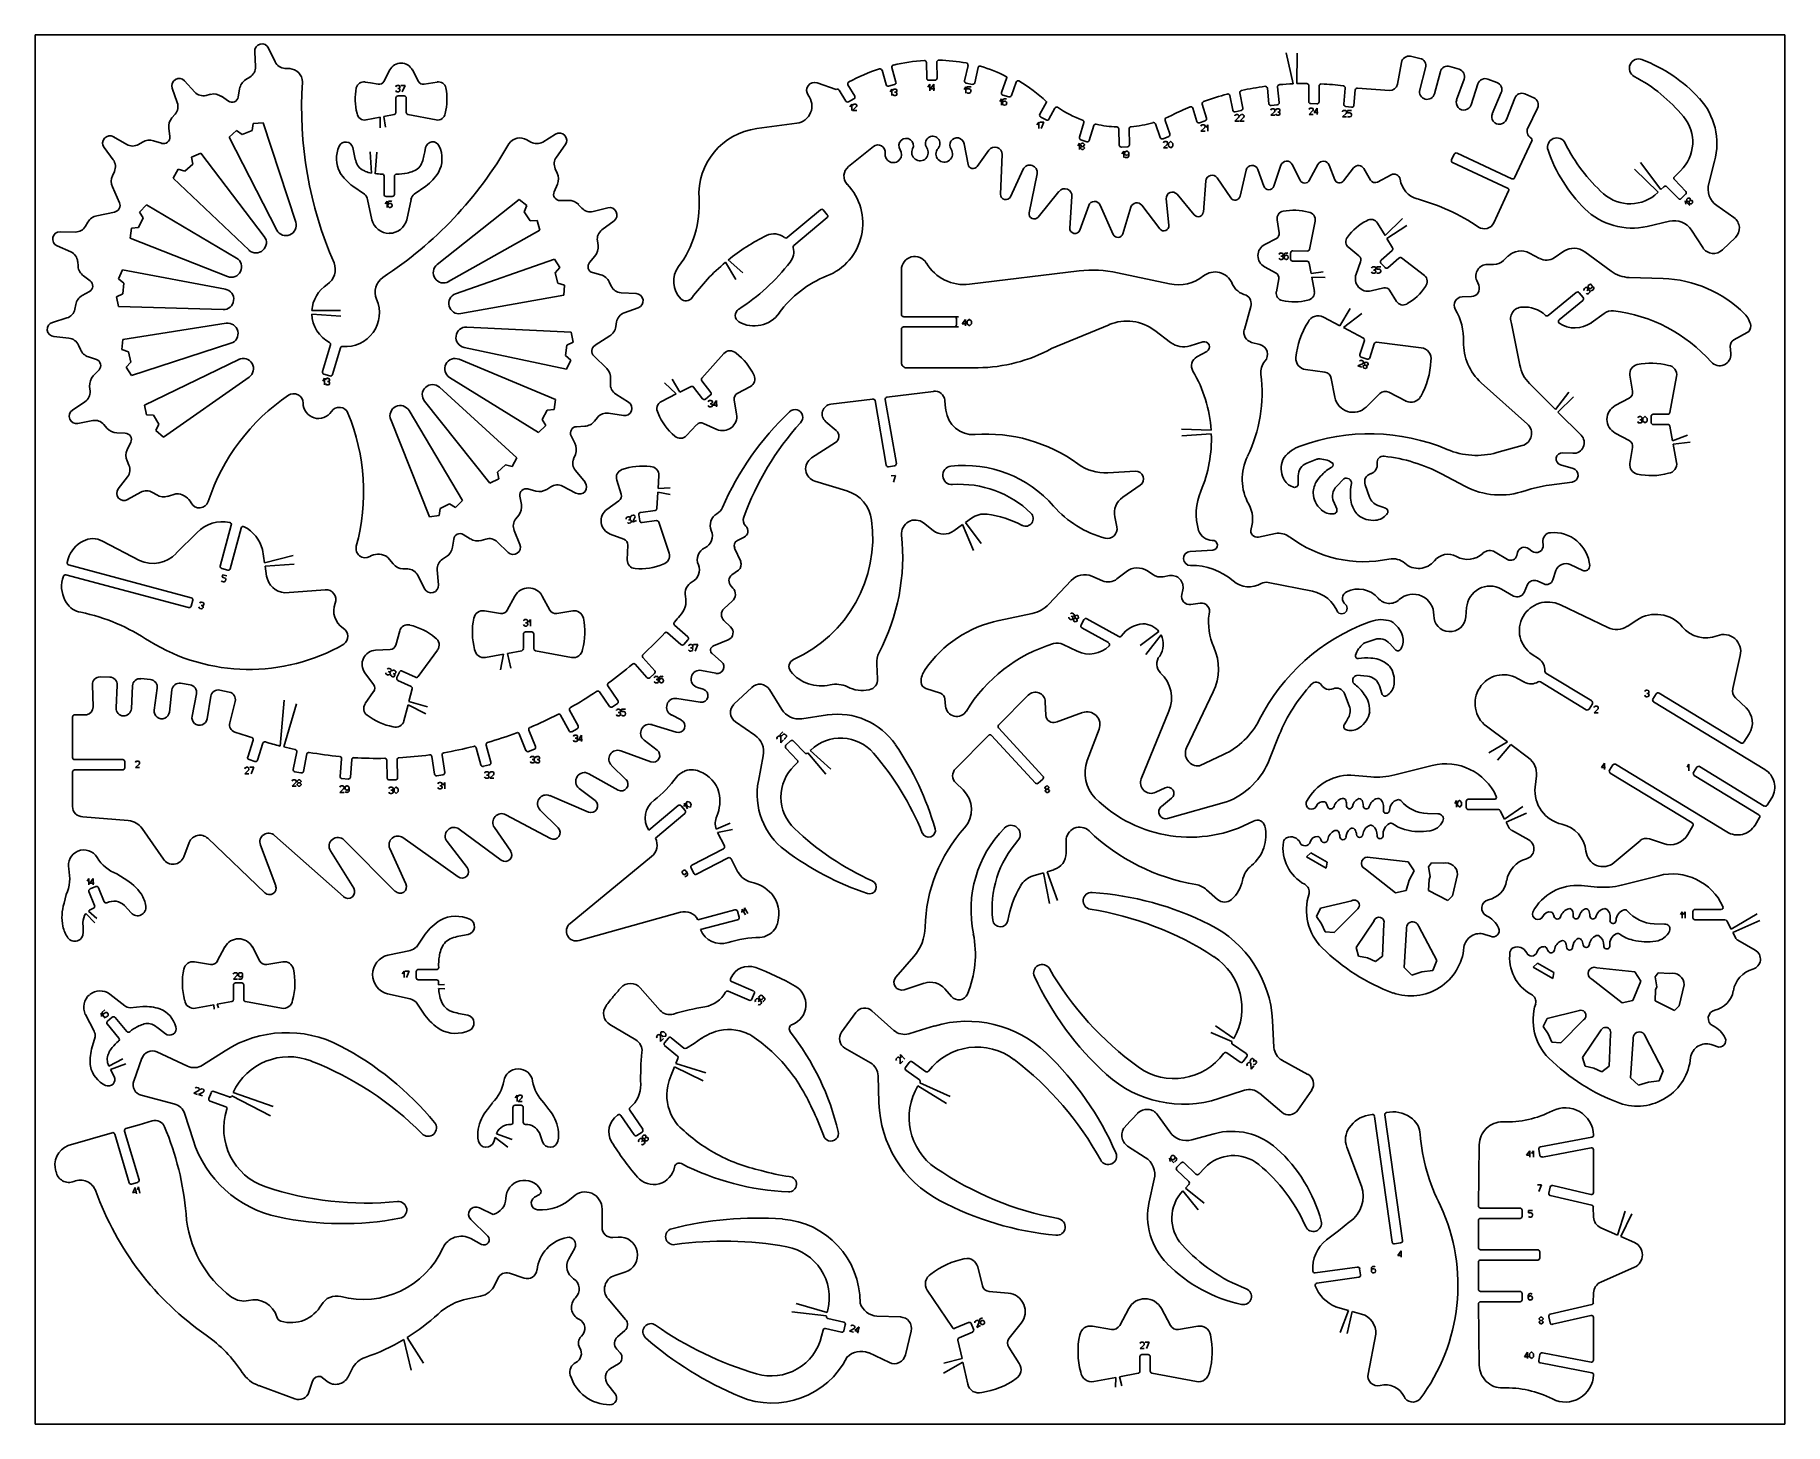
# Model space of a CAD drawing. Extents: x 10768 to 11056, y 562 to 791.
import ezdxf

# ---------------------------------------------------------------- set-up
doc = ezdxf.new("R2010")
doc.units = 0
doc.layers.add('CYAN', color=4, linetype='CONTINUOUS')

msp = doc.modelspace()

# ---------------------------------------------------------------- linework, layer by layer
at = {"layer": 'CYAN'}
for p, q in [((11056.1, 791.31), (10767.86, 791.31)), ((10767.86, 791.31), (10767.86, 562.41)), ((11056.1, 562.41), (11056.1, 791.31)), ((10804.05, 788.56), (10804.16, 786.07)), ((10807.42, 786.89), (10806.34, 789.14)), ((10973.96, 788.38), (10975.08, 783.27)), ((10975.75, 788.33), (10975.68, 783.29)), ((10994.41, 787.8), (10995.97, 787.46)), ((10803.25, 784.36), (10802.59, 783.95)), ((10809.81, 785.76), (10809.03, 785.81)), ((10825.29, 783.65), (10826.31, 785.55)), ((10830.01, 785.55), (10831.03, 783.65)), ((10908.03, 783.13), (10907.37, 785.49)), ((10909, 785.95), (10909.67, 783.55)), ((10914.75, 784.17), (10914.7, 786.78)), ((10916.4, 786.81), (10916.45, 784.2)), ((10920.98, 783.78), (10921.54, 786.3)), ((10923.19, 785.93), (10922.64, 783.43)), ((10927.06, 781.84), (10927.93, 784.3)), ((10992.26, 783.2), (10992.92, 786.8)), ((10996.9, 785.91), (10995.94, 782.26)), ((10998.36, 781.62), (10999.35, 785.27)), ((11000.92, 786.14), (11002.45, 785.66)), ((11003.25, 784.05), (11002.02, 780.6)), ((11007.16, 784.04), (11008.65, 783.48)), ((10790.46, 782.52), (10791.3, 780.17)), ((10794.17, 781.91), (10792.48, 783.74)), ((10796.79, 781.53), (10796.03, 781.35)), ((10799.71, 780.41), (10798.58, 781.2)), ((10801.56, 782.44), (10801.33, 781.08)), ((10822.23, 783.56), (10823.12, 783.41)), ((10823.12, 783.41), (10824.38, 783.2)), ((10827.75, 783.01), (10827.53, 783.01)), ((10827.53, 781.95), (10827.75, 781.95)), ((10827.6, 782.48), (10827.75, 782.48)), ((10828.67, 781.28), (10827.65, 781.28)), ((10827.97, 782.71), (10827.97, 782.78)), ((10827.97, 782.18), (10827.97, 782.26)), ((10828.82, 783.01), (10828.13, 783.01)), ((10828.36, 781.95), (10828.82, 783.01)), ((10831.94, 783.2), (10834.09, 783.56)), ((10899.83, 782.32), (10896.67, 783.42)), ((10901.39, 780.42), (10900.31, 782.22)), ((10901.76, 783.09), (10902.87, 781.23)), ((10909.43, 783.13), (10908.44, 782.89)), ((10908.69, 781.95), (10909, 782.4)), ((10909, 782.4), (10909, 781.34)), ((10909.38, 782.4), (10909.6, 782.4)), ((10909.6, 781.34), (10909.38, 781.34)), ((10909.45, 781.87), (10909.6, 781.87)), ((10909.83, 782.17), (10909.83, 782.1)), ((10909.83, 781.64), (10909.83, 781.57)), ((10915.22, 783.18), (10914.92, 782.73)), ((10916.11, 783.85), (10915.09, 783.84)), ((10915.22, 782.12), (10915.22, 783.18)), ((10915.38, 782.42), (10915.91, 783.18)), ((10916.06, 782.42), (10915.38, 782.42)), ((10915.91, 783.18), (10915.91, 782.12)), ((10920.89, 782.34), (10921.19, 782.79)), ((10921.19, 782.79), (10921.19, 781.73)), ((10922.25, 783.17), (10921.25, 783.37)), ((10921.34, 782.41), (10921.34, 782.79)), ((10921.34, 782.79), (10922.03, 782.79)), ((10921.72, 782.41), (10921.34, 782.41)), ((10921.57, 781.73), (10921.72, 781.73)), ((10922.03, 782.03), (10922.03, 782.11)), ((10928.26, 781.1), (10927.29, 781.4)), ((10929.47, 783.54), (10928.68, 781.32)), ((10965.13, 778.91), (10964.67, 781.31)), ((10966.31, 781.75), (10966.79, 779.26)), ((10971.1, 779.99), (10970.84, 782.54)), ((10972.52, 782.75), (10972.78, 780.16)), ((10977.68, 782.97), (10977.66, 780.33)), ((10979.36, 780.3), (10979.37, 782.91)), ((10983.65, 782.56), (10983.42, 779.92)), ((10985.1, 779.71), (10985.32, 782.27)), ((10985.71, 782.57), (10990.94, 782.17)), ((11004.4, 779.79), (11005.53, 783.26)), ((11009.37, 781.82), (11007.89, 778.34)), ((11013.27, 781.6), (11014.72, 780.96)), ((10790.93, 778.27), (10790.41, 777.68)), ((10827.31, 780.94), (10827.31, 778.53)), ((10829.01, 778.53), (10829.01, 780.94)), ((10902.74, 780.76), (10901.83, 780.29)), ((10902.38, 779.93), (10902.08, 779.47)), ((10902.38, 778.87), (10902.38, 779.93)), ((10903.13, 779.45), (10902.53, 778.87)), ((10902.53, 778.87), (10903.21, 778.87)), ((10902.76, 779.93), (10902.98, 779.93)), ((10903.21, 779.7), (10903.21, 779.63)), ((10927.07, 780.79), (10926.76, 780.33)), ((10927.07, 779.73), (10927.07, 780.79)), ((10927.22, 780.48), (10927.22, 780.03)), ((10927.64, 780.79), (10927.52, 780.79)), ((10927.6, 780.41), (10927.52, 780.41)), ((10927.52, 779.73), (10927.6, 779.73)), ((10927.9, 780.03), (10927.9, 780.11)), ((10933.37, 778.24), (10934.46, 780.24)), ((10935.85, 779.25), (10934.87, 777.45)), ((10959.22, 777.04), (10958.56, 779.24)), ((10960.13, 779.92), (10960.83, 777.59)), ((10966.54, 778.86), (10965.54, 778.64)), ((10972, 778.66), (10971.4, 778.07)), ((10972.47, 779.79), (10971.47, 779.68)), ((10971.62, 779.13), (10971.86, 779.13)), ((10972.08, 778.91), (10972.08, 778.83)), ((10972.69, 779.13), (10972.45, 779.13)), ((10972.54, 778.6), (10972.69, 778.6)), ((10972.91, 778.83), (10972.91, 778.91)), ((10972.91, 778.3), (10972.91, 778.37)), ((10978.3, 778.79), (10977.71, 778.21)), ((10977.93, 779.27), (10978.17, 779.27)), ((10978, 780), (10979.02, 779.97)), ((10978.39, 779.04), (10978.39, 778.96)), ((10979.07, 779.27), (10978.54, 778.51)), ((10978.54, 778.51), (10979.22, 778.51)), ((10979.07, 778.21), (10979.07, 779.27)), ((10983.81, 778.39), (10983.2, 777.8)), ((10983.44, 778.86), (10983.66, 778.86)), ((10983.71, 779.55), (10984.71, 779.4)), ((10983.88, 778.64), (10983.88, 778.56)), ((10984.71, 778.86), (10984.04, 778.86)), ((10984.04, 778.86), (10984.04, 778.48)), ((10984.04, 778.48), (10984.43, 778.48)), ((11010.21, 777.4), (11011.59, 780.92)), ((11015.33, 779.27), (11013.74, 775.98)), ((10789.88, 775.94), (10790.05, 774.57)), ((10801.05, 775.57), (10799.82, 774.49)), ((10802, 774.91), (10801.05, 775.57)), ((10803.62, 775.59), (10802, 774.91)), ((10803.82, 776.72), (10803.62, 775.59)), ((10805.46, 776.84), (10803.82, 776.72)), ((10810.8, 760.46), (10805.46, 776.84)), ((10824.71, 777.75), (10822.38, 777.31)), ((10824.7, 775.99), (10824.71, 777.75)), ((10827.04, 778.19), (10825.3, 777.86)), ((10825.3, 777.86), (10825.57, 776.12)), ((10833.94, 777.31), (10829.28, 778.19)), ((10893.33, 776.76), (10886.74, 775.89)), ((10933.19, 776.96), (10932.89, 776.51)), ((10933.19, 775.9), (10933.19, 776.96)), ((10933.34, 776.96), (10934.03, 776.96)), ((10934.42, 777.31), (10933.51, 777.77)), ((10934.03, 776.96), (10933.57, 775.9)), ((10939.9, 774.45), (10940.62, 776.86)), ((10942.24, 776.37), (10941.51, 773.93)), ((10946.44, 773.17), (10946.38, 775.82)), ((10948.08, 775.85), (10948.13, 773.22)), ((10953.2, 774.39), (10952.4, 776.65)), ((10954, 777.22), (10954.78, 775.03)), ((10960.62, 777.18), (10959.66, 776.82)), ((10960.51, 776.03), (10959.9, 775.45)), ((10959.9, 775.45), (10960.59, 775.45)), ((10960.13, 776.51), (10960.36, 776.51)), ((10960.59, 776.28), (10960.59, 776.21)), ((10961.04, 776.51), (10960.74, 776.05)), ((10961.04, 775.45), (10961.04, 776.51)), ((10966.1, 777.71), (10965.5, 777.13)), ((10965.5, 777.13), (10966.18, 777.13)), ((10965.72, 778.19), (10965.95, 778.19)), ((10966.18, 777.96), (10966.18, 777.89)), ((10966.93, 777.71), (10966.33, 777.13)), ((10966.33, 777.13), (10967.01, 777.13)), ((10966.56, 778.19), (10966.78, 778.19)), ((10967.01, 777.96), (10967.01, 777.89)), ((10971.4, 778.07), (10972.08, 778.07)), ((10972.45, 778.07), (10972.69, 778.07)), ((10977.71, 778.21), (10978.39, 778.21)), ((10983.2, 777.8), (10983.88, 777.8)), ((10984.43, 777.8), (10984.27, 777.8)), ((10984.71, 778.18), (10984.71, 778.11)), ((10779.24, 772.76), (10780.73, 770.76)), ((10782.96, 773.26), (10780.81, 774.52)), ((10785.58, 773.67), (10784.9, 773.27)), ((10788.7, 773.46), (10787.39, 773.87)), ((10799.82, 774.49), (10807.68, 759.16)), ((10820.2, 772.75), (10820.49, 771.39)), ((10832.05, 772.08), (10832.2, 772.76)), ((10849.54, 773.65), (10848.86, 774.04)), ((10853.61, 774.95), (10851.48, 773.67)), ((10853.75, 771.19), (10855.21, 773.21)), ((10905.95, 772.92), (10901.84, 769.61)), ((10921.54, 769.99), (10920.91, 773.38)), ((10939.92, 773.48), (10939.61, 773.03)), ((10939.92, 772.42), (10939.92, 773.48)), ((10940.07, 773.25), (10940.29, 773.48)), ((10940.07, 773.18), (10940.07, 773.25)), ((10940.29, 772.95), (10940.07, 773.18)), ((10940.29, 772.95), (10940.07, 772.72)), ((10940.07, 772.72), (10940.07, 772.65)), ((10940.07, 772.65), (10940.29, 772.42)), ((10941.08, 773.7), (10940.12, 774.03)), ((10940.29, 773.48), (10940.52, 773.48)), ((10940.52, 772.95), (10940.29, 772.95)), ((10940.52, 773.48), (10940.75, 773.25)), ((10940.75, 773.18), (10940.52, 772.95)), ((10940.75, 772.72), (10940.52, 772.95)), ((10940.52, 772.42), (10940.75, 772.65)), ((10940.75, 773.25), (10940.75, 773.18)), ((10940.75, 772.65), (10940.75, 772.72)), ((10947.8, 772.87), (10946.79, 772.84)), ((10954.59, 774.6), (10953.66, 774.2)), ((10954.33, 773.28), (10953.73, 772.69)), ((10953.73, 772.69), (10954.41, 772.69)), ((10953.96, 773.75), (10954.19, 773.75)), ((10954.41, 773.52), (10954.41, 773.45)), ((10954.87, 773.75), (10954.56, 773.45)), ((10954.56, 773.45), (10954.56, 772.99)), ((10954.56, 772.99), (10954.94, 772.69)), ((10954.94, 773.75), (10954.87, 773.75)), ((10955.25, 773.45), (10954.94, 773.75)), ((10954.94, 772.69), (10955.25, 772.99)), ((10955.25, 772.99), (10955.25, 773.45)), ((11014.42, 773.89), (11011.57, 767.79)), ((10793.85, 770.03), (10792.54, 768.86)), ((10795.17, 771.82), (10793.66, 771.17)), ((10793.66, 771.17), (10793.85, 770.03)), ((10805.62, 758.12), (10795.17, 771.82)), ((10823.27, 768.55), (10823.04, 772.05)), ((10824.15, 772.01), (10823.87, 768.45)), ((10831.92, 771.4), (10832.05, 772.08)), ((10924.99, 772.34), (10923.06, 769.65)), ((10926.9, 765.05), (10927.16, 771.59)), ((10940.29, 772.42), (10940.52, 772.42)), ((10947.18, 772.17), (10946.88, 771.71)), ((10947.18, 771.11), (10947.18, 772.17)), ((10947.33, 771.79), (10947.33, 771.86)), ((10947.71, 771.11), (10947.6, 771.11)), ((10947.63, 772.17), (10947.71, 772.17)), ((10947.71, 771.48), (10947.63, 771.48)), ((10948.01, 771.86), (10948.01, 771.41)), ((10973.08, 769.84), (10971.89, 766.39)), ((10976.24, 767.37), (10974.95, 769.96)), ((10979.17, 769.97), (10977.74, 767.34)), ((10981.93, 767.46), (10981.02, 769.85)), ((11001.62, 771.66), (11001.19, 770.74)), ((11001.36, 770.29), (11010.42, 766.09)), ((11011.13, 767.62), (11002.08, 771.83)), ((11032.3, 770.3), (11035.66, 765.82)), ((11044.51, 770.52), (11043.54, 766.86)), ((10780.94, 768.84), (10780.61, 768.12)), ((10791.43, 769.17), (10790.62, 767.74)), ((10790.62, 767.74), (10803.11, 755.86)), ((10792.54, 768.86), (10791.43, 769.17)), ((10825.37, 768.05), (10825.35, 765.04)), ((10827.05, 765.04), (10827.07, 768.05)), ((10853.37, 765.47), (10853.91, 766.73)), ((10853.89, 768.56), (10853.56, 769.26)), ((10930.64, 769.19), (10928.52, 764.66)), ((10931.61, 762), (10932.91, 768.44)), ((10960.71, 767.26), (10960.3, 762.12)), ((10964.81, 764.46), (10962.57, 767.75)), ((10967.33, 769.04), (10966.34, 764.75)), ((10970.28, 766.38), (10969.28, 769.16)), ((10985.05, 769.41), (10983.39, 767.25)), ((10987.83, 767.4), (10986.75, 769.3)), ((10991.21, 768.28), (10988.97, 767.07)), ((11035.23, 765.41), (11031.29, 769.18)), ((11037.88, 767.96), (11038.9, 768.94)), ((11039.76, 765.53), (11037.88, 767.48)), ((10780.61, 766.3), (10781.77, 763.67)), ((10822.12, 765.08), (10820.2, 766.38)), ((10823.34, 760.86), (10822.62, 764.2)), ((10825.54, 763.48), (10825.85, 763.93)), ((10825.69, 764.7), (10826.71, 764.7)), ((10825.85, 763.93), (10825.85, 762.87)), ((10826.42, 763.93), (10826.3, 763.93)), ((10829.8, 764.21), (10829.08, 760.87)), ((10832.22, 766.39), (10830.3, 765.09)), ((10847.58, 764.2), (10834.1, 753.47)), ((10848.88, 763.2), (10847.58, 764.2)), ((10855.72, 764.05), (10854.34, 764.02)), ((10936.52, 765.53), (10933.1, 761.3)), ((10938.29, 759.5), (10938.66, 764.68)), ((10954.19, 764.3), (10954.64, 759.97)), ((10958.8, 761.65), (10955.99, 765.05)), ((11010.57, 765.63), (11008.13, 760.36)), ((11035.15, 765.33), (11035.23, 765.41)), ((11035.66, 765.82), (11036.17, 766.31)), ((11036.66, 766.3), (11038.54, 764.35)), ((11039.01, 764.34), (11039.74, 765.05)), ((11039.79, 763.44), (11039.68, 763.97)), ((11039.68, 763.97), (11040.44, 763.22)), ((11039.95, 764.24), (11040.12, 764.4)), ((11039.95, 763.92), (11039.95, 764.24)), ((11040, 763.86), (11039.95, 763.92)), ((11040.32, 763.86), (11040, 763.86)), ((11040.12, 764.4), (11040.44, 764.4)), ((11040.49, 764.02), (11040.32, 763.86)), ((11040.32, 763.86), (11040.32, 763.54)), ((11040.44, 764.4), (11040.49, 764.34)), ((11040.49, 764.34), (11040.49, 764.02)), ((11040.81, 764.02), (11040.49, 764.02)), ((11040.86, 763.97), (11040.81, 764.02)), ((11040.86, 763.65), (11040.86, 763.97)), ((10780.97, 762.11), (10778.06, 761.53)), ((10785.67, 761.15), (10784.91, 759.58)), ((10786.23, 763.31), (10785.07, 762.13)), ((10785.07, 762.13), (10785.67, 761.15)), ((10801.06, 754.55), (10786.23, 763.31)), ((10826, 763.63), (10826, 763.18)), ((10826.37, 763.55), (10826.3, 763.55)), ((10826.3, 762.87), (10826.37, 762.87)), ((10826.68, 763.18), (10826.68, 763.25)), ((10848.43, 762.14), (10848.88, 763.2)), ((10849.41, 760.69), (10848.43, 762.14)), ((10857.94, 762.77), (10857.4, 763.34)), ((10862.21, 762.82), (10859.79, 762.22)), ((10897.22, 762.51), (10891.77, 757.92)), ((10892.86, 756.63), (10898.31, 761.21)), ((10898.36, 761.69), (10897.7, 762.47)), ((10941.42, 763.21), (10939.93, 759.15)), ((10945.47, 758.45), (10943.3, 763.28)), ((10948.37, 762.93), (10947.06, 758.56)), ((10953.12, 759.37), (10950.16, 763.26)), ((10993.1, 761.08), (10990.22, 758.28)), ((11040.32, 763.54), (11040.37, 763.49)), ((11040.37, 763.49), (11040.69, 763.49)), ((11040.69, 763.49), (11040.86, 763.65)), ((11044.86, 763.2), (11047.7, 761.22)), ((10774.5, 758.84), (10772, 758.89)), ((10776.58, 760.47), (10776.18, 759.79)), ((10783.76, 759.45), (10783.55, 757.81)), ((10784.91, 759.58), (10783.76, 759.45)), ((10835.99, 750.67), (10850.99, 759.13)), ((10850.56, 760.72), (10849.41, 760.69)), ((10850.99, 759.13), (10850.56, 760.72)), ((10861.23, 759.19), (10863.23, 760.69)), ((10972.44, 760.85), (10972.78, 758.69)), ((10977.76, 755.98), (10978.7, 760.63)), ((10990.22, 758.28), (10989, 760.31)), ((10990.54, 757.75), (10993.84, 759.9)), ((11037.06, 760.62), (11033.38, 759.77)), ((11041.63, 757.71), (11040.68, 759.16)), ((10771.49, 756.58), (10773.76, 755.56)), ((10783.55, 757.81), (10799.58, 751.51)), ((10860.6, 756.62), (10860.49, 757.4)), ((10972.32, 757.78), (10970.41, 756.78)), ((10973, 755.38), (10973.22, 755.38)), ((10974.03, 755.38), (10973.92, 755.38)), ((10974.66, 754.38), (10974.68, 755.4)), ((10975.02, 755.73), (10977.43, 755.71)), ((10984.24, 756.27), (10985.93, 754.9)), ((10989.58, 754.21), (10991.38, 755.81)), ((10991.44, 756.24), (10990.54, 757.75)), ((11015.69, 754.48), (11014, 755.38)), ((11019.69, 755.66), (11018.1, 754.6)), ((11027.48, 752.37), (11023.13, 755.58)), ((11042.56, 756.27), (11041.63, 757.71)), ((11047.95, 757.95), (11045.81, 755.9)), ((10774.89, 753.98), (10774.95, 753.2)), ((10782.28, 752.63), (10781.59, 751.14)), ((10799.21, 749.42), (10782.28, 752.63)), ((10853.4, 754.34), (10837.14, 748.67)), ((10854.31, 752.97), (10853.4, 754.34)), ((10853.52, 752.12), (10854.31, 752.97)), ((10859.2, 753.82), (10860.09, 754.87)), ((10881.57, 753.85), (10883.29, 751.03)), ((10882.03, 754.23), (10884.46, 752.12)), ((10910.57, 752.61), (10910.57, 745.23)), ((10939.84, 752.42), (10921.76, 750.23)), ((10970.37, 753.09), (10972.27, 752.05)), ((10973.22, 754.32), (10973, 754.32)), ((10973.07, 754.85), (10973.22, 754.85)), ((10973.46, 755.16), (10973.46, 755.08)), ((10973.46, 754.63), (10973.46, 754.55)), ((10973.61, 755.08), (10973.61, 754.63)), ((10973.98, 755.01), (10973.92, 755.01)), ((10973.92, 754.32), (10973.98, 754.32)), ((10974.29, 754.63), (10974.29, 754.7)), ((10977.41, 754.01), (10975, 754.04)), ((10978.05, 752), (10977.73, 753.73)), ((10986.2, 753.91), (10985.46, 751.89)), ((10988.24, 753.11), (10988.48, 753.11)), ((10988.32, 752.58), (10988.48, 752.58)), ((10988.7, 752.89), (10988.7, 752.81)), ((10988.7, 752.36), (10988.7, 752.28)), ((10989.53, 753.11), (10988.85, 753.11)), ((10988.85, 753.11), (10988.85, 752.73)), ((10988.85, 752.73), (10989.22, 752.73)), ((10989.53, 752.43), (10989.53, 752.36)), ((10990.22, 752.97), (10989.54, 753.73)), ((10992.49, 754.55), (10990.7, 752.94)), ((10996.7, 751.67), (10992.94, 754.56)), ((11008.11, 753.49), (11007.08, 753.48)), ((11010.52, 754.89), (11009.74, 754.15)), ((10775.84, 751.61), (10776.94, 750.79)), ((10781.59, 751.14), (10782.49, 750.41)), ((10782.49, 750.41), (10782.3, 748.67)), ((10853.97, 750.43), (10853.52, 752.12)), ((10855.06, 750.07), (10853.97, 750.43)), ((10854.95, 748.43), (10855.06, 750.07)), ((10861.03, 751.78), (10859.71, 752.15)), ((10862.77, 749.91), (10862.43, 750.61)), ((10954.74, 750.3), (10946.16, 752.14)), ((10972.71, 751.13), (10972.32, 748.97)), ((10980.05, 752.29), (10978.05, 752)), ((10978.58, 749.06), (10978.15, 751.4)), ((10978.15, 751.4), (10980.38, 751.32)), ((10987.92, 749.13), (10990.02, 749.64)), ((10988.48, 752.05), (10988.24, 752.05)), ((10989.22, 752.05), (10989.07, 752.05)), ((11005.33, 750.83), (11005.65, 750.07)), ((11023.24, 749.67), (11023.07, 749.53)), ((11023.61, 749.58), (11023.56, 749.64)), ((11023.78, 749.62), (11023.73, 749.68)), ((11023.78, 750.1), (11023.83, 750.15)), ((11024.25, 749.62), (11024.2, 749.57)), ((11024.25, 750.1), (11024.54, 749.75)), ((11036.02, 751.17), (11030.44, 751.34)), ((10774.58, 746.89), (10774.42, 746.13)), ((10776.84, 749.05), (10775.65, 748.37)), ((10782.3, 748.67), (10781.27, 748.16)), ((10781.27, 748.16), (10781.62, 746.55)), ((10837.99, 745.4), (10854.95, 748.43)), ((10866.88, 748.7), (10864.39, 748.83)), ((10990.97, 749.25), (10992.12, 747.4)), ((11004.47, 748.2), (11002.91, 748.14)), ((11017.08, 745.1), (11021.73, 748.88)), ((11022.8, 747.57), (11018.9, 744.39)), ((11022.2, 748.83), (11022.85, 748.05)), ((11023.46, 749.17), (11023.58, 749.26)), ((11023.73, 748.71), (11023.91, 748.85)), ((11023.95, 749.17), (11023.9, 749.23)), ((11024.49, 749.33), (11024.41, 749.26)), ((10773.12, 744.69), (10770.73, 743.95)), ((10781.62, 746.55), (10798.84, 746.06)), ((10799.34, 743.8), (10782.32, 741.13)), ((10813.45, 745.3), (10818.22, 744.95)), ((10818.17, 745.88), (10813.46, 745.89)), ((10863.52, 743.25), (10863.64, 744.02)), ((10864.88, 745.51), (10867.22, 746.36)), ((10910.91, 744.89), (10919.28, 744.89)), ((10911.92, 744.89), (10919.98, 744.89)), ((10919.62, 744.55), (10919.62, 743.54)), ((10921.12, 744.45), (10920.59, 743.69)), ((10920.59, 743.69), (10921.27, 743.69)), ((10921.12, 743.39), (10921.12, 744.45)), ((10921.73, 744.45), (10921.42, 744.14)), ((10921.42, 744.14), (10921.42, 743.69)), ((10921.42, 743.69), (10921.79, 743.39)), ((10921.79, 744.45), (10921.73, 744.45)), ((10922.1, 744.14), (10921.79, 744.45)), ((10921.79, 743.39), (10922.1, 743.69)), ((10922.1, 743.69), (10922.1, 744.14)), ((10967.05, 742.76), (10968.12, 746.54)), ((10980.07, 744.83), (10982.78, 743.39)), ((10982.78, 743.39), (10984.49, 746.26)), ((10986.41, 745.39), (10983.36, 743.08)), ((11012.45, 736.92), (11011.06, 743.77)), ((11024.2, 743.9), (11026.31, 745.43)), ((10770.97, 741.6), (10773.45, 741.35)), ((10782.32, 741.13), (10782.18, 739.49)), ((10856.18, 742.32), (10838.97, 743.17)), ((10856.5, 740.7), (10856.18, 742.32)), ((10860.1, 740.17), (10862.52, 741.72)), ((10910.57, 742.86), (10910.57, 737.31)), ((10919.28, 743.2), (10910.91, 743.2)), ((10911.92, 743.2), (10919.98, 743.2)), ((10935.31, 739.62), (10944.79, 743.57)), ((10952.3, 742.61), (10954.91, 740.64)), ((10983.36, 743.08), (10986.65, 741.34)), ((10986.82, 740.94), (10986.09, 738.64)), ((11047.65, 741.06), (11049.86, 742.26)), ((10775.02, 740.2), (10775.33, 739.49)), ((10776.67, 738.25), (10777.98, 737.82)), ((10782.18, 739.49), (10783.27, 739.11)), ((10783.27, 739.11), (10783.67, 737.41)), ((10783.75, 735.18), (10800.13, 740.51)), ((10815.22, 735.83), (10816.54, 740.23)), ((10818.17, 739.74), (10816.85, 735.34)), ((10838.54, 739.82), (10855.4, 736.25)), ((10855.23, 738.47), (10855.46, 740.21)), ((10856.12, 737.73), (10855.23, 738.47)), ((10855.46, 740.21), (10856.5, 740.7)), ((10862.02, 736.34), (10859.92, 738.42)), ((10881.3, 738.81), (10877.7, 734.74)), ((10958.11, 740.07), (10960.2, 740.72)), ((10960.86, 739.16), (10959.22, 738.27)), ((10969.61, 740.31), (10968.25, 740.66)), ((10986.32, 738.21), (10987.29, 737.91)), ((10987.71, 738.13), (10988.43, 740.43)), ((10988.8, 740.67), (10996.2, 739.78)), ((11047.18, 738.81), (11047.08, 740.01)), ((10778.41, 736.12), (10777.46, 735.12)), ((10783.67, 737.41), (10782.87, 736.58)), ((10782.87, 736.58), (10783.75, 735.18)), ((10801.41, 737.84), (10785.9, 730.32)), ((10816.43, 735.12), (10815.45, 735.41)), ((10853.6, 731.23), (10837.7, 737.87)), ((10855.4, 736.25), (10856.12, 737.73)), ((10911.42, 736.47), (10923.2, 736.47)), ((10980.29, 735.74), (10977.12, 736.18)), ((10986.5, 737.13), (10985.73, 736.78)), ((10985.73, 736.78), (10986.38, 736.55)), ((10986.31, 737.7), (10986.52, 737.62)), ((10986.59, 736.71), (10986.62, 736.78)), ((10986.73, 736.42), (10986.59, 736.71)), ((10986.62, 736.78), (10986.91, 736.92)), ((10986.66, 737.33), (10986.63, 737.26)), ((10986.94, 736.34), (10986.73, 736.42)), ((10986.8, 737.28), (10986.78, 737.21)), ((10986.78, 737.21), (10986.91, 736.92)), ((10987.09, 737.41), (10986.8, 737.28)), ((10986.91, 736.92), (10987.12, 736.84)), ((10987.24, 736.48), (10986.94, 736.34)), ((10987.31, 737.34), (10987.09, 737.41)), ((10987.12, 736.84), (10987.42, 736.97)), ((10987.12, 736.84), (10987.26, 736.55)), ((10987.26, 736.55), (10987.24, 736.48)), ((10987.44, 737.05), (10987.31, 737.34)), ((10987.42, 736.97), (10987.44, 737.05)), ((11030.57, 735.24), (11031.01, 732.6)), ((11037.13, 729.09), (11038.24, 735.05)), ((10776.86, 733.4), (10776.93, 732.62)), ((10789, 725.05), (10803.12, 734.92)), ((10815.56, 734.73), (10815.25, 734.27)), ((10815.56, 733.67), (10815.56, 734.73)), ((10816.16, 734.73), (10815.94, 734.73)), ((10815.94, 733.67), (10816.16, 733.67)), ((10816.01, 734.2), (10816.16, 734.2)), ((10816.39, 734.43), (10816.39, 734.5)), ((10816.39, 733.9), (10816.39, 733.97)), ((10847.23, 721.65), (10834.49, 733.25)), ((10836.15, 734.86), (10850.8, 725.79)), ((10862.63, 733.85), (10862.67, 734.63)), ((10873.49, 732.15), (10871.06, 730.93)), ((10871.53, 734.01), (10873.49, 732.15)), ((10874.05, 732.44), (10872.83, 734.59)), ((10875.92, 733.37), (10874.05, 732.44)), ((10877.81, 731.37), (10876.34, 733.28)), ((10877.68, 734.31), (10879.15, 732.4)), ((10883.53, 732.23), (10885.69, 733.38)), ((10908.19, 731.62), (10915.87, 732.58)), ((10981.96, 731.61), (10981.37, 734.71)), ((10989.35, 732.21), (10987.1, 730)), ((10993.68, 730.99), (10990.83, 732.44)), ((11006.08, 734.01), (11013.67, 727.19)), ((11018.28, 729.61), (11014.03, 733.86)), ((11020.49, 732.46), (11018.28, 729.61)), ((10776.09, 730.87), (10774.03, 729.48)), ((10785.9, 730.32), (10786.24, 728.71)), ((10838.29, 714.6), (10829.49, 729.41)), ((10832.02, 730.94), (10842.77, 717.47)), ((10851.4, 727.94), (10852.2, 729.5)), ((10852.2, 729.5), (10853.35, 729.6)), ((10853.35, 729.6), (10853.6, 731.23)), ((10865.62, 730.79), (10863.52, 732.13)), ((10879.09, 731.93), (10878.28, 731.31)), ((10879.2, 731.07), (10878.98, 731.07)), ((10878.98, 730.01), (10879.2, 730.01)), ((10879.05, 730.54), (10879.2, 730.54)), ((10879.43, 730.77), (10879.43, 730.84)), ((10879.43, 730.24), (10879.43, 730.31)), ((10880.11, 731.07), (10879.58, 730.31)), ((10879.58, 730.31), (10880.26, 730.31)), ((10880.11, 730.01), (10880.11, 731.07)), ((10883.43, 728.83), (10883.03, 731.21)), ((10898.95, 730.46), (10905.83, 731.32)), ((10906.22, 731.05), (10908.06, 720.42)), ((10909.73, 720.71), (10907.9, 731.23)), ((10917.7, 731.13), (10917.8, 730.3)), ((10917.8, 730.3), (10917.89, 729.47)), ((11018.7, 729.18), (11021.25, 731.66)), ((11030.45, 731.47), (11028.13, 730.23)), ((10774.93, 727.29), (10777.38, 727.77)), ((10779.2, 727.12), (10779.71, 726.52)), ((10786.24, 728.71), (10787.39, 728.67)), ((10787.39, 728.67), (10788.28, 727.16)), ((10788.28, 727.16), (10787.75, 726.13)), ((10826.46, 727.92), (10832.81, 711.91)), ((10850.8, 725.79), (10851.98, 726.94)), ((10851.98, 726.94), (10851.4, 727.94)), ((10857.04, 726.75), (10858.41, 726.83)), ((10860.03, 727.67), (10860.52, 728.29)), ((10862.32, 728.99), (10864.78, 728.59)), ((10875.18, 725.29), (10876.84, 727.08)), ((10877.96, 727.31), (10880.16, 726.31)), ((10899.81, 726.13), (10898.1, 727.58)), ((11022.52, 725.35), (11018.7, 729.18)), ((11032.1, 728.42), (11032.34, 728.42)), ((11032.34, 727.37), (11032.1, 727.37)), ((11032.18, 727.9), (11032.34, 727.9)), ((11032.56, 728.2), (11032.56, 728.12)), ((11032.56, 727.67), (11032.56, 727.59)), ((11033.01, 728.42), (11032.71, 728.12)), ((11032.71, 728.12), (11032.71, 727.67)), ((11032.71, 727.67), (11033.08, 727.37)), ((11033.08, 728.42), (11033.01, 728.42)), ((11033.39, 728.12), (11033.08, 728.42)), ((11033.08, 727.37), (11033.39, 727.67)), ((11033.39, 727.67), (11033.39, 728.12)), ((11034.05, 727.46), (11034.05, 728.48)), ((11034.39, 728.81), (11036.79, 728.81)), ((11036.79, 727.12), (11034.39, 727.12)), ((11037.58, 724.45), (11037.13, 726.84)), ((10781.35, 725.73), (10782.72, 725.69)), ((10783.64, 724.21), (10783.05, 722.97)), ((10787.75, 726.13), (10789, 725.05)), ((10856.79, 724.02), (10856.17, 725.25)), ((10895.76, 721.61), (10899.7, 724.14)), ((10961.57, 726.2), (10956.7, 726.33)), ((10956.77, 725.24), (10961.6, 725.6)), ((11012.83, 723.64), (11008.65, 722.48)), ((11028.13, 725.71), (11030.45, 724.46)), ((11040.03, 725.39), (11037.58, 724.45)), ((11037.69, 723.86), (11040.49, 724.22)), ((11038.24, 720.88), (11037.69, 723.86)), ((10783.03, 721.14), (10783.34, 720.42)), ((10846.45, 720.2), (10847.23, 721.65)), ((10856.58, 721.47), (10856.87, 722.2)), ((10977.34, 720.74), (10978.97, 721.39)), ((11019.47, 722.46), (11021.18, 722.37)), ((11031.01, 723.34), (11030.57, 720.69)), ((10783.1, 718.5), (10781.58, 716.52)), ((10842.77, 717.47), (10844.27, 718.16)), ((10844.05, 719.29), (10845.33, 720.49)), ((10844.27, 718.16), (10844.05, 719.29)), ((10845.33, 720.49), (10846.45, 720.2)), ((10858.46, 717.62), (10856.88, 719.55)), ((10863.67, 717.96), (10864.39, 715.62)), ((10870.5, 716.59), (10870.62, 718.71)), ((10901.58, 716.19), (10896.3, 717.78)), ((10908.45, 720.15), (10909.45, 720.32)), ((10908.9, 718.65), (10909.58, 718.73)), ((10909.58, 718.73), (10909.26, 717.62)), ((10944.58, 719.16), (10949.1, 719.43)), ((10975.91, 717.33), (10975.93, 718.67)), ((10982.22, 716.92), (10983.44, 718.17)), ((10999.53, 718.97), (11003.35, 716.95)), ((11021.22, 719.85), (11019.13, 720.45)), ((10783.12, 714.74), (10785.29, 715.96)), ((10787.23, 715.92), (10787.9, 715.51)), ((10789.71, 715.28), (10791.03, 715.68)), ((10847.98, 713.96), (10847.74, 715.32)), ((10849.04, 716.5), (10850.36, 716.14)), ((10852.17, 716.43), (10852.82, 716.86)), ((10854.76, 716.95), (10856.96, 715.8)), ((10870.3, 713.28), (10870.46, 715.99)), ((10870.46, 715.99), (10872.49, 715.61)), ((10872.47, 716.69), (10870.5, 716.59)), ((10949.9, 717.12), (10947.02, 715.13)), ((10987.68, 715.14), (10986.95, 717.2)), ((11017.27, 717.13), (11021.07, 717.64)), ((10832.81, 711.91), (10834.44, 712.12)), ((10834.44, 712.12), (10834.57, 713.27)), ((10834.57, 713.27), (10836.14, 714.04)), ((10836.14, 714.04), (10837.13, 713.45)), ((10837.13, 713.45), (10838.29, 714.6)), ((10847.05, 711.58), (10847.53, 712.19)), ((10864.03, 714.54), (10862.06, 713.14)), ((10866.15, 712.12), (10866.37, 712.2)), ((10866.66, 712.06), (10866.69, 711.99)), ((10867.46, 711.25), (10867.33, 712.26)), ((10867.62, 712.64), (10870.01, 712.96)), ((10982.27, 713.22), (10981.75, 714.46)), ((10989.68, 713.54), (10989.04, 713.77)), ((10990.31, 713.32), (10989.68, 713.54)), ((10794.57, 709.35), (10791.11, 705.89)), ((10798.38, 703.79), (10800.19, 710.55)), ((10801.82, 710.06), (10800.02, 703.35)), ((10847.74, 707.36), (10846.78, 709.66)), ((10865.58, 711.91), (10865.37, 711.83)), ((10865.62, 711.36), (10865.77, 711.42)), ((10865.73, 710.84), (10865.95, 710.92)), ((10865.9, 711.71), (10865.88, 711.78)), ((10866.08, 711.21), (10866.06, 711.28)), ((10866.67, 711.8), (10866.3, 711.05)), ((10866.3, 711.05), (10866.94, 711.28)), ((10870.23, 711.28), (10867.84, 710.96)), ((10872.31, 705.9), (10870.6, 711.05)), ((10915.8, 709.66), (10914.21, 710.9)), ((10920.64, 710.64), (10919.19, 709.6)), ((10922.45, 706.37), (10920.64, 710.64)), ((10922.09, 711.68), (10921.14, 710.99)), ((10921.14, 710.99), (10923.71, 707.5)), ((10945.71, 711.88), (10946.05, 710.23)), ((10972.17, 709.14), (10969.39, 708.57)), ((10785.07, 704.71), (10778.97, 707.9)), ((10805.65, 704.34), (10805.31, 706.53)), ((10836.62, 706.89), (10836.82, 708.25)), ((10838.4, 708.99), (10839.56, 708.26)), ((10841.37, 708.02), (10842.12, 708.24)), ((10844, 707.78), (10845.79, 706.03)), ((10862.61, 709.05), (10864.86, 708.2)), ((10865.5, 707.25), (10865.41, 704.81)), ((10883.1, 706.75), (10884.09, 704.52)), ((10884.65, 708.55), (10883.56, 708.02)), ((10961.88, 706.42), (10958.1, 706.18)), ((11014.42, 706.25), (11013.9, 706.65)), ((11016.24, 707.74), (11016.29, 707.33)), ((10773.32, 705.01), (10773.15, 704.4)), ((10773.39, 703.98), (10793.6, 698.58)), ((10799.62, 703.11), (10798.63, 703.38)), ((10810.36, 705.56), (10805.65, 704.34)), ((10805.75, 703.75), (10810.54, 704.09)), ((10805.99, 702.15), (10805.75, 703.75)), ((10825.95, 705.2), (10826.83, 704.14)), ((10828.47, 703.34), (10829.26, 703.31)), ((10834.98, 704.92), (10835.64, 705.35)), ((11010.4, 704.88), (11008.35, 706.1)), ((11012.07, 706.02), (11011.93, 705.51)), ((11020.73, 704.04), (11022.78, 703.06)), ((10772.54, 702.1), (10772.4, 701.62)), ((10793.16, 696.94), (10772.96, 702.34)), ((10798.77, 702.32), (10798.69, 701.95)), ((10798.69, 701.95), (10799.04, 701.86)), ((10798.89, 701.2), (10798.74, 701.24)), ((10799.43, 702.16), (10798.77, 702.32)), ((10799.26, 701.49), (10799.24, 701.42)), ((10830.89, 702.28), (10832.03, 700.06)), ((10834.31, 700.7), (10834.12, 703.19)), ((10882.51, 700.49), (10882.81, 700.16)), ((10883.71, 703.12), (10882.66, 702.35)), ((10938.54, 701.43), (10934.85, 697.51)), ((10943.68, 701.36), (10941.92, 702.13)), ((10947.58, 702.85), (10946.07, 701.67)), ((10951.99, 702.39), (10951.09, 702.99)), ((10954.72, 702.21), (10953.7, 702.03)), ((10971, 701.09), (10978.29, 699.66)), ((11013.12, 699.42), (11013.71, 700.74)), ((11015.27, 701.34), (11016.37, 700.85)), ((11017.86, 701.5), (11018.37, 703.04)), ((10793.84, 698.17), (10793.58, 697.18)), ((10795.28, 697.85), (10795.5, 697.8)), ((10815.67, 699.89), (10808.99, 699.4)), ((10846.9, 698.85), (10845.65, 696.51)), ((10852.67, 696.51), (10851.42, 698.85)), ((10882.71, 697.99), (10881.36, 696.79)), ((10956.74, 699.1), (10956.9, 699.9)), ((10959.77, 697.68), (10958.23, 697.46)), ((11009.39, 700), (11011.4, 698.85)), ((10795.24, 696.77), (10795.02, 696.82)), ((10795.23, 697.32), (10795.38, 697.28)), ((10795.55, 697.01), (10795.53, 696.93)), ((10795.67, 697.52), (10795.65, 697.45)), ((10844.53, 695.96), (10841.89, 696.4)), ((10848.79, 694.97), (10848.57, 694.97)), ((10849.02, 694.67), (10849.02, 694.75)), ((10849.17, 694.52), (10849.47, 694.97)), ((10849.47, 694.97), (10849.47, 693.91)), ((10856.43, 696.4), (10853.79, 695.96)), ((10881.34, 694.81), (10882.44, 693.77)), ((10932.1, 695.97), (10926.64, 694.82)), ((10938.44, 694.99), (10938.24, 695.09)), ((10938.54, 695.53), (10938.68, 695.46)), ((10938.71, 696.04), (10938.91, 695.94)), ((10938.78, 695.16), (10938.75, 695.09)), ((10938.88, 695.03), (10938.91, 695.09)), ((10938.98, 694.72), (10938.88, 695.03)), ((10938.91, 695.09), (10939.22, 695.2)), ((10939.02, 695.64), (10938.98, 695.57)), ((10939.2, 694.62), (10938.98, 694.72)), ((10939.15, 695.57), (10939.12, 695.5)), ((10939.12, 695.5), (10939.22, 695.2)), ((10939.46, 695.68), (10939.15, 695.57)), ((10939.49, 694.73), (10939.2, 694.62)), ((10939.22, 695.2), (10939.42, 695.1)), ((10939.42, 695.1), (10939.73, 695.21)), ((10939.42, 695.1), (10939.53, 694.8)), ((10939.66, 695.58), (10939.46, 695.68)), ((10939.53, 694.8), (10939.49, 694.73)), ((10939.76, 695.27), (10939.66, 695.58)), ((10939.73, 695.21), (10939.76, 695.27)), ((10940.15, 694.07), (10940.64, 694.96)), ((10941.1, 695.09), (10946.36, 692.18)), ((11003.52, 695.41), (11003.66, 696.95)), ((11019.1, 697.41), (11026.94, 693.65)), ((11030.12, 693.86), (11031.7, 694.9)), ((10827.93, 693.11), (10827.27, 690.75)), ((10848.31, 690.18), (10848.31, 692.59)), ((10848.57, 693.91), (10848.79, 693.91)), ((10848.64, 694.44), (10848.79, 694.44)), ((10848.65, 692.93), (10849.67, 692.93)), ((10849.02, 694.14), (10849.02, 694.22)), ((10850.01, 692.59), (10850.01, 690.18)), ((10872.06, 692.81), (10874.25, 690.86)), ((10875.37, 692.12), (10873.18, 694.07)), ((10944.7, 691.17), (10940.29, 693.61)), ((10952.99, 692.99), (10949.9, 690.71)), ((10950.85, 689.24), (10953.33, 692.46)), ((10826.37, 690.04), (10823.96, 689.93)), ((10830.95, 685.57), (10834.17, 689.96)), ((10842.07, 688.74), (10845.05, 689.3)), ((10845.05, 689.3), (10844.54, 686.71)), ((10845.68, 689.41), (10848.04, 689.85)), ((10846.26, 686.99), (10845.68, 689.41)), ((10850.28, 689.85), (10856.24, 688.74)), ((10874.73, 690.89), (10875.4, 691.65)), ((10875.96, 690.85), (10875.74, 690.85)), ((10875.74, 689.79), (10875.96, 689.79)), ((10875.81, 690.32), (10875.96, 690.32)), ((10876.2, 690.55), (10876.2, 690.62)), ((10876.2, 690.02), (10876.2, 690.09)), ((10876.34, 690.85), (10877.03, 690.85)), ((10877.03, 690.85), (10876.57, 689.79)), ((10879.39, 689.36), (10880.95, 688.02)), ((10882.05, 691.66), (10879.59, 690.63)), ((10937.2, 690.88), (10939.54, 689.75)), ((10986.92, 691.14), (10988.56, 691.7)), ((10990.99, 691.04), (10991.87, 690.03)), ((11015.52, 688.54), (11014.47, 689.23)), ((11048.74, 689.07), (11047.5, 683.59)), ((10822.2, 686.2), (10823.62, 684.26)), ((10826.05, 686.39), (10826.2, 686.34)), ((10826.37, 686.84), (10826.17, 686.92)), ((10826.3, 685.98), (10826.34, 686.05)), ((10826.49, 686.48), (10826.5, 686.55)), ((10826.84, 686.11), (10826.98, 686.06)), ((10827.17, 686.55), (10826.95, 686.63)), ((10827.27, 686.19), (10827.3, 686.26)), ((10827.47, 685.41), (10827.9, 686.33)), ((10828.35, 686.49), (10830.54, 685.46)), ((10866.72, 687.61), (10868.66, 685.42)), ((10869.93, 686.55), (10867.98, 688.73)), ((10869.15, 685.4), (10869.89, 686.07)), ((10880.02, 686.12), (10877.66, 686.59)), ((10906.5, 687.65), (10906.65, 685.22)), ((11024.26, 681.56), (11016.69, 686.16)), ((10777.42, 680.57), (10777.32, 684.23)), ((10778.57, 685.52), (10780.16, 685.5)), ((10781.4, 684.19), (10781.22, 680.42)), ((10783.73, 680.28), (10783.91, 684.06)), ((10785.29, 685.24), (10786.88, 685.08)), ((10788, 683.67), (10787.51, 680.05)), ((10790, 679.74), (10790.41, 683.37)), ((10791.83, 684.47), (10793.41, 684.24)), ((10798.31, 683.35), (10799.85, 683.03)), ((10825.79, 685.92), (10826.01, 685.84)), ((10826.59, 685.64), (10826.79, 685.56)), ((10827.08, 685.69), (10827.12, 685.77)), ((10829.81, 683.93), (10827.62, 684.96)), ((10829.45, 681.5), (10829.98, 683.54)), ((10863.87, 681.64), (10862.2, 684.03)), ((10870.1, 685.62), (10870.32, 685.62)), ((10870.32, 684.56), (10870.1, 684.56)), ((10870.16, 685.09), (10870.32, 685.09)), ((10870.54, 685.39), (10870.54, 685.32)), ((10870.54, 684.86), (10870.54, 684.79)), ((10870.69, 685.32), (10870.69, 684.86)), ((10871.11, 685.62), (10871, 685.62)), ((10871.08, 685.24), (10871, 685.24)), ((10871, 684.56), (10871.08, 684.56)), ((10871.39, 684.86), (10871.39, 684.94)), ((10876.96, 683.79), (10877.93, 683.49)), ((10882.99, 681.01), (10885.92, 683.8)), ((10888.82, 683.44), (10890.85, 680.18)), ((10914.6, 683.61), (10916.99, 682.82)), ((10985.59, 685.79), (10987.34, 685.63)), ((10989.29, 684.06), (10989.68, 682.77)), ((11012.07, 685.28), (11013.17, 684.67)), ((11015.81, 684.71), (11023.38, 680.11)), ((11033.48, 683.32), (11033.24, 683.32)), ((10794.44, 682.76), (10793.73, 679.05)), ((10796.19, 678.61), (10796.82, 682.33)), ((10800.82, 681.5), (10799.94, 677.95)), ((10808.24, 674.14), (10808.91, 681.71)), ((10808.82, 673.99), (10810.91, 681.09)), ((10823.64, 683.12), (10822.25, 681.12)), ((10828.62, 678.28), (10829.3, 680.91)), ((10829.3, 680.91), (10832.26, 679.43)), ((10832.5, 680.59), (10829.45, 681.5)), ((10860.82, 683.05), (10862.5, 680.66)), ((10862.98, 680.58), (10863.81, 681.16)), ((10877.44, 681.36), (10873.57, 681.97)), ((10917.72, 681.89), (10917.84, 680.69)), ((10931.47, 682.51), (10926.58, 677.58)), ((10934.36, 679.19), (10934.26, 681.44)), ((10957.53, 673.85), (10961.92, 683.07)), ((10983.54, 682.78), (10984.32, 680.74)), ((11023.83, 680.23), (11024.38, 681.1)), ((11024.88, 680.69), (11025.1, 680.69)), ((11025.34, 680.46), (11025.34, 680.39)), ((11033.24, 682.26), (11033.48, 682.26)), ((11033.33, 682.79), (11033.48, 682.79)), ((11033.7, 683.02), (11033.7, 683.1)), ((11033.7, 682.49), (11033.7, 682.56)), ((11034.87, 682.74), (11034.35, 681.87)), ((11034.46, 681.41), (11052.78, 670.26)), ((11048.84, 674.64), (11035.35, 682.85)), ((11047.96, 682.08), (11049.69, 680.42)), ((10774.04, 672.23), (10774.04, 678.95)), ((10774.38, 679.29), (10776.33, 679.29)), ((10854.43, 679.21), (10855.82, 676.64)), ((10857.31, 677.45), (10855.92, 680.02)), ((10864.08, 680.19), (10863.86, 680.19)), ((10863.86, 679.13), (10864.08, 679.13)), ((10863.93, 679.66), (10864.08, 679.66)), ((10864.3, 679.89), (10864.3, 679.96)), ((10864.3, 679.36), (10864.3, 679.44)), ((10864.45, 679.81), (10864.45, 680.19)), ((10864.45, 680.19), (10865.13, 680.19)), ((10864.84, 679.81), (10864.45, 679.81)), ((10864.69, 679.13), (10864.84, 679.13)), ((10865.13, 679.44), (10865.13, 679.51)), ((10873.49, 676.41), (10869.49, 677.65)), ((10872.69, 679.25), (10874.3, 678.43)), ((10886.41, 675.91), (10883.22, 678.1)), ((10894.18, 678.64), (10898.37, 679.26)), ((10940.42, 679.66), (10936.03, 678.08)), ((10954.63, 679.87), (10950.07, 668.75)), ((10983.85, 678.22), (10983.51, 677.64)), ((10984.17, 678.8), (10983.85, 678.22)), ((11010.4, 674.8), (11006.93, 677.41)), ((11025.26, 680.21), (11024.65, 679.63)), ((11024.65, 679.63), (11025.34, 679.63)), ((10803.77, 675.11), (10802.89, 672.32)), ((10804.5, 671.8), (10805.39, 674.59)), ((10847.63, 676.13), (10848.73, 673.42)), ((10850.29, 674.05), (10849.21, 676.76)), ((10856.28, 676.5), (10857.18, 676.99)), ((10856.99, 675.94), (10856.75, 675.94)), ((10856.75, 674.88), (10856.99, 674.88)), ((10856.84, 675.41), (10856.99, 675.41)), ((10857.21, 675.63), (10857.21, 675.71)), ((10857.21, 675.1), (10857.21, 675.18)), ((10857.89, 675.94), (10857.36, 675.18)), ((10857.36, 675.18), (10858.04, 675.18)), ((10857.89, 674.88), (10857.89, 675.94)), ((10868.18, 675.12), (10870.33, 673.45)), ((10890.09, 675.57), (10890.26, 675.74)), ((10890.53, 676), (10891.01, 676.48)), ((10890.79, 675.74), (10890.53, 676)), ((10890.58, 675.74), (10890.63, 675.68)), ((10890.7, 675.5), (10890.68, 674.67)), ((10890.68, 674.67), (10891.16, 675.15)), ((10891.06, 676), (10890.79, 675.74)), ((10891.43, 675.41), (10891.55, 675.52)), ((10891.55, 675.95), (10891.48, 676)), ((10892.28, 674.97), (10891.55, 674.26)), ((10894.64, 673), (10892.77, 674.96)), ((10924.92, 675.89), (10919.48, 670.39)), ((10932.64, 668.03), (10925.41, 675.88)), ((10926.58, 677.11), (10933.87, 669.18)), ((10941.18, 671.73), (10943.13, 676.9)), ((10971.22, 671.95), (10972.81, 675.96)), ((11007.34, 673.04), (11010.4, 674.8)), ((11050.2, 676.15), (11049.3, 674.75)), ((10782.3, 671.9), (10774.38, 671.9)), ((10784.62, 671.65), (10784.84, 671.65)), ((10803.11, 671.9), (10804.07, 671.58)), ((10810.97, 673.16), (10810.4, 670.29)), ((10812.08, 669.96), (10812.63, 672.83)), ((10818.35, 672.04), (10818.11, 669.13)), ((10819.81, 669), (10820.03, 671.91)), ((10825.79, 671.79), (10825.89, 668.86)), ((10827.59, 668.93), (10827.49, 671.85)), ((10833.22, 672.39), (10833.66, 669.5)), ((10835.34, 669.76), (10834.9, 672.65)), ((10840.54, 673.84), (10841.31, 671.03)), ((10842.95, 671.47), (10842.17, 674.29)), ((10849.17, 673.23), (10850.11, 673.61)), ((10849.67, 672.42), (10849.89, 672.42)), ((10849.73, 671.89), (10849.89, 671.89)), ((10850.12, 672.2), (10850.12, 672.12)), ((10850.12, 671.67), (10850.12, 671.59)), ((10850.5, 672.42), (10850.72, 672.42)), ((10850.56, 671.89), (10850.72, 671.89)), ((10850.95, 672.2), (10850.95, 672.12)), ((10850.95, 671.67), (10850.95, 671.59)), ((10869.28, 671.55), (10864.33, 673.35)), ((10887.01, 668.37), (10887.8, 672.53)), ((10891.55, 673.78), (10893.41, 671.82)), ((10898.1, 669.52), (10895.13, 672.99)), ((10895.62, 673.46), (10895.55, 673.4)), ((10895.55, 673.4), (10898.94, 670.34)), ((10963.6, 672.72), (10959.67, 670.89)), ((11010.92, 674.41), (11008.73, 671.81)), ((11013.88, 672.18), (11010.92, 674.41)), ((10774.04, 664.18), (10774.04, 669.86)), ((10774.38, 670.2), (10782.3, 670.2)), ((10782.64, 670.54), (10782.64, 671.56)), ((10785, 671.17), (10784.39, 670.59)), ((10784.39, 670.59), (10785.08, 670.59)), ((10785.08, 671.42), (10785.08, 671.35)), ((10803, 670.15), (10802.41, 669.57)), ((10802.41, 669.57), (10803.09, 669.57)), ((10802.63, 670.63), (10802.85, 670.63)), ((10803.09, 670.4), (10803.09, 670.33)), ((10803.24, 670.63), (10803.92, 670.63)), ((10803.92, 670.63), (10803.46, 669.57)), ((10810.67, 669.89), (10811.67, 669.7)), ((10818.42, 668.77), (10819.43, 668.69)), ((10834.05, 669.22), (10835.05, 669.37)), ((10841.73, 670.79), (10842.71, 671.06)), ((10842.15, 669.89), (10842.37, 669.89)), ((10842.37, 668.83), (10842.15, 668.83)), ((10842.22, 669.36), (10842.37, 669.36)), ((10842.61, 669.66), (10842.61, 669.58)), ((10842.61, 669.13), (10842.61, 669.05)), ((10843.36, 669.41), (10842.76, 668.83)), ((10842.76, 668.83), (10843.44, 668.83)), ((10842.99, 669.89), (10843.21, 669.89)), ((10843.44, 669.66), (10843.44, 669.58)), ((10849.89, 671.36), (10849.67, 671.36)), ((10850.72, 671.36), (10850.5, 671.36)), ((10863.89, 666.88), (10859.08, 669.57)), ((10862.82, 670.95), (10865.2, 668.61)), ((10893.41, 671.34), (10892.92, 670.87)), ((10987.87, 669.06), (10985.24, 669.3)), ((10998.01, 670.92), (10991.82, 669.37)), ((11014.95, 667.37), (11015.15, 669.25)), ((11026.39, 671.32), (11025.87, 670.57)), ((11025.87, 670.57), (11026.55, 670.57)), ((11026.39, 670.26), (11026.39, 671.32)), ((11027.73, 671.01), (11027.21, 670.14)), ((11027.33, 669.67), (11040.82, 661.46)), ((11046.52, 659.97), (11028.21, 671.12)), ((11040.28, 671.13), (11039.99, 670.67)), ((11040.28, 670.07), (11040.28, 671.13)), ((11041.57, 670.63), (11041.04, 669.76)), ((11041.16, 669.29), (11051.81, 662.81)), ((11052.69, 664.25), (11042.04, 670.74)), ((10810.8, 668.11), (10810.19, 667.53)), ((10810.19, 667.53), (10810.89, 667.53)), ((10810.43, 668.59), (10810.65, 668.59)), ((10810.89, 668.36), (10810.89, 668.28)), ((10811.26, 668.59), (10811.02, 668.36)), ((10811.02, 668.36), (10811.02, 668.28)), ((10811.02, 668.28), (10811.26, 668.05)), ((10811.02, 667.83), (10811.26, 668.05)), ((10811.02, 667.75), (10811.02, 667.83)), ((10811.26, 667.53), (10811.02, 667.75)), ((10811.48, 668.59), (10811.26, 668.59)), ((10811.26, 668.05), (10811.48, 668.05)), ((10811.48, 667.53), (10811.26, 667.53)), ((10811.72, 668.36), (10811.48, 668.59)), ((10811.48, 668.05), (10811.72, 668.28)), ((10811.48, 668.05), (10811.72, 667.83)), ((10811.72, 667.75), (10811.48, 667.53)), ((10811.72, 668.28), (10811.72, 668.36)), ((10811.72, 667.83), (10811.72, 667.75)), ((10818.69, 667.09), (10818.08, 666.5)), ((10818.08, 666.5), (10818.77, 666.5)), ((10818.31, 667.56), (10818.54, 667.56)), ((10818.77, 667.34), (10818.77, 667.26)), ((10818.93, 667.26), (10818.93, 667.18)), ((10819.2, 666.5), (10819.3, 666.5)), ((10819.3, 667.56), (10819.21, 667.56)), ((10819.21, 666.88), (10819.3, 666.88)), ((10819.6, 666.81), (10819.6, 667.26)), ((10826.25, 668.54), (10827.27, 668.58)), ((10826.39, 667.38), (10826.61, 667.38)), ((10826.61, 666.32), (10826.39, 666.32)), ((10826.45, 666.85), (10826.61, 666.85)), ((10826.84, 667.15), (10826.84, 667.07)), ((10826.84, 666.62), (10826.84, 666.55)), ((10827.3, 667.38), (10827, 667.07)), ((10827, 667.07), (10827, 666.62)), ((10827, 666.62), (10827.37, 666.32)), ((10827.37, 667.38), (10827.3, 667.38)), ((10827.67, 667.07), (10827.37, 667.38)), ((10827.37, 666.32), (10827.67, 666.62)), ((10827.67, 666.62), (10827.67, 667.07)), ((10834.68, 668.12), (10834.46, 668.12)), ((10834.46, 667.06), (10834.68, 667.06)), ((10834.54, 667.59), (10834.68, 667.59)), ((10834.91, 667.82), (10834.91, 667.89)), ((10834.91, 667.29), (10834.91, 667.36)), ((10835.07, 667.67), (10835.37, 668.12)), ((10835.37, 668.12), (10835.37, 667.06)), ((10859.01, 663.26), (10852.65, 665.96)), ((10857.48, 667.16), (10860.11, 665.14)), ((10919.51, 668.05), (10920.72, 666.9)), ((10933.86, 668.7), (10933.11, 668.01)), ((10934.4, 667.52), (10934.2, 667.27)), ((10934.2, 667.27), (10934.2, 667.19)), ((10934.2, 667.19), (10934.45, 667)), ((10934.26, 666.74), (10934.45, 667)), ((10934.26, 666.67), (10934.26, 666.74)), ((10934.52, 666.47), (10934.26, 666.67)), ((10934.62, 667.55), (10934.4, 667.52)), ((10934.45, 667), (10934.69, 667.02)), ((10934.74, 666.5), (10934.52, 666.47)), ((10934.87, 667.35), (10934.62, 667.55)), ((10934.69, 667.02), (10934.87, 667.28)), ((10934.69, 667.02), (10934.94, 666.83)), ((10934.94, 666.75), (10934.74, 666.5)), ((10934.87, 667.28), (10934.87, 667.35)), ((10934.94, 666.83), (10934.94, 666.75)), ((10952.45, 666.51), (10954.01, 667.25)), ((10851.06, 663.59), (10854.04, 660.65)), ((10873.79, 664.33), (10868.96, 660.27)), ((10870.04, 658.96), (10874.89, 663.03)), ((10874.93, 663.51), (10874.27, 664.29)), ((10874.82, 664.73), (10874.78, 664.18)), ((10875.35, 663.81), (10874.82, 664.73)), ((10875.21, 664.95), (10875.1, 664.54)), ((10875.1, 664.54), (10875.33, 664.15)), ((10875.28, 664.99), (10875.21, 664.95)), ((10875.69, 664.88), (10875.28, 664.99)), ((10875.33, 664.15), (10875.81, 664.07)), ((10875.92, 664.49), (10875.69, 664.88)), ((10875.81, 664.07), (10875.92, 664.49)), ((10955.07, 665.53), (10953.38, 664.17)), ((10954.38, 662.19), (10964.13, 664.92)), ((10997.23, 663), (10998.92, 662.94)), ((11002.01, 665.14), (11001.7, 664.69)), ((11002.01, 664.08), (11002.01, 665.14)), ((11002.46, 665.14), (11002.16, 664.84)), ((11002.16, 664.84), (11002.16, 664.39)), ((11002.16, 664.39), (11002.53, 664.08)), ((11002.53, 665.14), (11002.46, 665.14)), ((11002.84, 664.84), (11002.53, 665.14)), ((11002.53, 664.08), (11002.84, 664.39)), ((11002.84, 664.39), (11002.84, 664.84)), ((11003.6, 664.01), (11003.6, 665.02)), ((11003.94, 665.36), (11008.25, 665.36)), ((11008.89, 663.67), (11003.94, 663.67)), ((11009.9, 662.1), (11009.2, 663.48)), ((11012.92, 664.17), (11009.9, 662.1)), ((11010.17, 661.57), (11013.52, 663.07)), ((11053.91, 665.6), (11053.17, 664.37)), ((10783.23, 661.85), (10775.74, 662.48)), ((10789.02, 655.48), (10785.52, 660.53)), ((10844.66, 655.31), (10837.75, 660.44)), ((10843.53, 660.71), (10846.21, 656.81)), ((10852.75, 658.91), (10845.39, 662.82)), ((10880.04, 660.43), (10882.36, 661.44)), ((10882.73, 660.38), (10880.27, 659.87)), ((11010.6, 660.72), (11010.17, 661.57)), ((11013.89, 658.65), (11011.03, 660.28)), ((11040.94, 661), (11040.09, 659.55)), ((11051.93, 662.34), (11051.18, 661.11)), ((10793.27, 658.25), (10792.36, 655.88)), ((10805.72, 649.94), (10796.31, 658.93)), ((10804.99, 657.82), (10807.5, 651.11)), ((10818.69, 649.32), (10807.31, 659.41)), ((10827.18, 650.19), (10818.77, 658.64)), ((10826.3, 657.25), (10828.96, 651.42)), ((10837.54, 652.57), (10828.45, 659.04)), ((10835.73, 658.39), (10839.05, 654.13)), ((10881.27, 657.21), (10876.06, 654.5)), ((10880.27, 659.87), (10881.41, 657.67)), ((10937.69, 656.48), (10937.69, 658.51)), ((11032.24, 658.54), (11027.95, 654.92)), ((11036.07, 658.05), (11033.8, 658.83)), ((10816.52, 656.85), (10820.35, 650.71)), ((10855.99, 644.91), (10869.42, 655.91)), ((10876.84, 653), (10882.05, 655.71)), ((10882.5, 655.56), (10883.65, 653.37)), ((10978.01, 656.54), (10977.27, 655.86)), ((10977.27, 655.86), (10980.51, 653.99)), ((10980.71, 654.98), (10978.01, 656.54)), ((10980.51, 653.99), (10980.71, 654.98)), ((10987.76, 655.76), (10994.05, 655.06)), ((10994.05, 655.06), (10995.04, 653.57)), ((10997.41, 654.25), (10997.87, 654.91)), ((10997.87, 654.91), (10999.8, 654.82)), ((10776.44, 651.85), (10776.75, 652.31)), ((10776.75, 652.31), (10776.75, 651.25)), ((10776.9, 651.55), (10777.43, 652.31)), ((10777.58, 651.55), (10776.9, 651.55)), ((10777.43, 652.31), (10777.43, 651.25)), ((10781.32, 653.05), (10782.57, 652.28)), ((10874.54, 653.12), (10874.5, 653.19)), ((10874.61, 653.6), (10874.67, 653.64)), ((10875.02, 653.05), (10874.95, 653.01)), ((10875.09, 653.53), (10875.32, 653.14)), ((10875.21, 652.72), (10875.11, 652.67)), ((10875.92, 654.05), (10876.39, 653.14)), ((10932.26, 652.73), (10933.97, 653.24)), ((10933.97, 653.24), (10934.96, 648.17)), ((10934.55, 653.41), (10935.69, 653.76)), ((10936.29, 648.68), (10934.55, 653.41)), ((10991.97, 649.96), (10986.98, 653.87)), ((10994.21, 652.02), (10993.72, 650.33)), ((10995.04, 653.57), (10994.21, 652.02)), ((10997.4, 650.32), (10997.48, 652.12)), ((10997.67, 652.62), (10997.41, 654.25)), ((10997.48, 652.12), (10997.67, 652.62)), ((11002.18, 652.95), (11001.35, 649.47)), ((11035.32, 652.77), (11029.15, 651.21)), ((10772.65, 648.23), (10773.01, 649.66)), ((10777.68, 647.84), (10776.75, 650.14)), ((10776.93, 650.58), (10777.87, 650.97)), ((10778.32, 650.78), (10779.25, 648.48)), ((10960.82, 650.46), (10962.65, 648.85)), ((10979.59, 647.39), (10984.73, 648.64)), ((10993.72, 650.33), (10991.97, 649.96)), ((11000.57, 648.7), (10997.4, 650.32)), ((11001.35, 649.47), (11000.57, 648.7)), ((11025.19, 650.9), (11022.57, 651.14)), ((10777.69, 645.02), (10776.24, 646.52)), ((10778.04, 645.74), (10776.65, 646.94)), ((10783.68, 646.64), (10782.59, 647.88)), ((10874.18, 646.75), (10857.47, 642.07)), ((10883.15, 647.14), (10877.04, 645.51)), ((10883.83, 645.92), (10883.57, 646.9)), ((10884.29, 646.68), (10884.33, 647.23)), ((10884.33, 647.23), (10884.86, 646.31)), ((10884.72, 647.45), (10884.69, 646.91)), ((10885.25, 646.54), (10884.72, 647.45)), ((10978.93, 646.04), (10979.59, 647.39)), ((10979.78, 644.85), (10978.93, 646.04)), ((10985.56, 647.16), (10981.86, 643.39)), ((11039.18, 646.83), (11038.88, 646.37)), ((11039.18, 645.77), (11039.18, 646.83)), ((11039.64, 646.83), (11039.34, 646.37)), ((11039.64, 645.77), (11039.64, 646.83)), ((11040.93, 645.85), (11040.93, 646.87)), ((11041.27, 647.21), (11045.56, 647.21)), ((11051.52, 646.46), (11047.23, 643.94)), ((10775.72, 645.07), (10775.77, 644.25)), ((10775.77, 644.25), (10775.81, 643.43)), ((10832.11, 643.13), (10830.67, 641)), ((10837.68, 642.78), (10839.2, 643.09)), ((10877.5, 643.88), (10883.59, 645.5)), ((10980.37, 643.5), (10979.78, 644.85)), ((10981.86, 643.39), (10980.37, 643.5)), ((10985.46, 640.96), (10988.41, 645.34)), ((10990.04, 644.81), (10989.83, 639.53)), ((10993.36, 637.63), (10993.78, 643.94)), ((10995.78, 644.37), (10998.73, 638.78)), ((11006.64, 643.09), (11007.57, 642.78)), ((11034.55, 644.85), (11036.25, 644.78)), ((11046.22, 645.51), (11041.27, 645.51)), ((11047.23, 643.94), (11046.53, 645.33)), ((11047.5, 643.41), (11051.94, 645.39)), ((11047.93, 642.56), (11047.5, 643.41)), ((10799.14, 641.02), (10797.89, 638.68)), ((10804.91, 638.68), (10803.66, 641.02)), ((10829.68, 640.45), (10825.97, 639.67)), ((10985.87, 639.53), (10985.46, 640.96)), ((11051.2, 640.49), (11048.36, 642.12)), ((10796.77, 638.13), (10794.13, 638.58)), ((10808.67, 638.58), (10806.03, 638.13)), ((10828.65, 637.04), (10828.34, 636.58)), ((10828.65, 635.98), (10828.65, 637.04)), ((10828.8, 637.04), (10829.48, 637.04)), ((10829.48, 637.04), (10829.03, 635.98)), ((10831, 637.31), (10834, 637.29)), ((10912.63, 639.46), (10909.66, 636.02)), ((10987.31, 639.22), (10985.87, 639.53)), ((10988.65, 638.61), (10987.31, 639.22)), ((10989.83, 639.53), (10988.65, 638.61)), ((10994.65, 636.39), (10993.36, 637.63)), ((10998.07, 637.12), (10996.31, 636.93)), ((10998.73, 638.78), (10998.07, 637.12)), ((11015.34, 638.38), (11014.6, 637.7)), ((11014.6, 637.7), (11017.84, 635.83)), ((11018.04, 636.82), (11015.34, 638.38)), ((11025.09, 637.6), (11031.38, 636.91)), ((10801.13, 636.31), (10800.53, 635.72)), ((10800.53, 635.72), (10801.21, 635.72)), ((10800.55, 632.35), (10800.55, 634.76)), ((10800.76, 636.78), (10800.98, 636.78)), ((10800.89, 635.1), (10801.91, 635.1)), ((10801.21, 636.56), (10801.21, 636.48)), ((10801.36, 636.48), (10801.36, 636.4)), ((10801.63, 635.72), (10801.74, 635.72)), ((10801.74, 636.78), (10801.66, 636.78)), ((10801.66, 636.1), (10801.74, 636.1)), ((10802.04, 636.03), (10802.04, 636.48)), ((10802.25, 634.76), (10802.25, 632.35)), ((10830.65, 635.95), (10830.66, 636.97)), ((10834, 635.6), (10830.99, 635.61)), ((10835.3, 634.86), (10834.32, 634.8)), ((10834.35, 634.2), (10835.38, 634.12)), ((10867.52, 634.29), (10870.83, 630.58)), ((10882.43, 635.78), (10882.46, 635.88)), ((10886.17, 633.79), (10882.59, 635.33)), ((10911, 633.98), (10914.34, 635.06)), ((10996.31, 636.93), (10994.65, 636.39)), ((11017.84, 635.83), (11018.04, 636.82)), ((11029.3, 631.8), (11024.31, 635.71)), ((11032.37, 635.41), (11031.04, 632.18)), ((11031.38, 636.91), (11032.37, 635.41)), ((11034.74, 636.09), (11035.2, 636.76)), ((11035, 634.46), (11034.74, 636.09)), ((11034.79, 633.96), (11035, 634.46)), ((11035.2, 636.76), (11037.13, 636.66)), ((11039.51, 634.79), (11038.67, 631.31)), ((10780.18, 633.26), (10782.64, 631.33)), ((10794.31, 630.92), (10797.29, 631.47)), ((10797.29, 631.47), (10797.35, 630.8)), ((10797.88, 631.58), (10800.28, 632.02)), ((10798.06, 630.99), (10797.88, 631.58)), ((10802.52, 632.02), (10808.48, 630.92)), ((10825.94, 633.29), (10829.64, 632.47)), ((10830.63, 631.91), (10832.06, 629.78)), ((10882.02, 633.74), (10885.49, 632.24)), ((10885.94, 632.41), (10886.34, 633.35)), ((10886.55, 632.29), (10886.72, 632.45)), ((10886.99, 631.97), (10887.09, 632.07)), ((10887.04, 632.45), (10887.09, 632.39)), ((10887.24, 632.98), (10887.19, 632.93)), ((10887.19, 632.5), (10887.24, 632.45)), ((10887.46, 631.7), (10887.31, 631.54)), ((10887.41, 632.07), (10887.46, 632.02)), ((10888, 632.66), (10887.68, 632.98)), ((10887.68, 632.45), (10887.73, 632.5)), ((10887.92, 632.16), (10888, 632.23)), ((10917.7, 634.12), (10918.82, 632.84)), ((11031.04, 632.18), (11029.3, 631.8)), ((11034.72, 632.16), (11034.79, 633.96)), ((11037.89, 630.55), (11034.72, 632.16)), ((11038.67, 631.31), (11037.89, 630.55)), ((10777.59, 627.13), (10776.15, 629.9)), ((10779.4, 629.3), (10778.74, 630.12)), ((10778.74, 630.12), (10778.79, 629.58)), ((10778.84, 630.22), (10779.37, 630.65)), ((10779.1, 629.93), (10778.84, 630.22)), ((10779.39, 630.17), (10779.1, 629.93)), ((10779.71, 629.55), (10779.83, 629.64)), ((10779.86, 630.07), (10779.81, 630.13)), ((10780.59, 629.45), (10779.81, 628.8)), ((10783, 627.09), (10781.06, 629.41)), ((10783.51, 631), (10785.63, 631.21)), ((10839.15, 629.76), (10837.63, 630.08)), ((10903.07, 630.22), (10900.71, 626.96)), ((10909.32, 627.27), (10905.71, 630.51)), ((10971.93, 624.47), (10971.69, 628.91)), ((11016.26, 627.89), (11016.92, 629.23)), ((11016.92, 629.23), (11022.04, 630.49)), ((11022.89, 629), (11019.19, 625.23)), ((10777.17, 624.18), (10777.76, 626.21)), ((10779.76, 628.33), (10781.68, 626.01)), ((10788.85, 627.11), (10788.34, 627.5)), ((10789.34, 626.71), (10788.85, 627.11)), ((10866.81, 625.71), (10862.54, 628.26)), ((10870.32, 626.36), (10870.47, 626.52)), ((10870.79, 626.52), (10870.84, 626.46)), ((10870.91, 626.29), (10870.9, 625.45)), ((10870.9, 625.45), (10871.39, 625.93)), ((10871.01, 627.05), (10870.96, 627)), ((10870.96, 627), (10870.96, 626.57)), ((10870.96, 626.57), (10871.27, 626.25)), ((10871.44, 627.05), (10871.01, 627.05)), ((10871.27, 626.25), (10871.76, 626.3)), ((10871.76, 626.73), (10871.44, 627.05)), ((10872.18, 626.02), (10871.54, 625.24)), ((10871.76, 626.3), (10871.76, 626.73)), ((10874.74, 624.34), (10872.66, 626.07)), ((10877.64, 625.97), (10876.41, 625.14)), ((10913.89, 627.36), (10911.77, 626.73)), ((10916.02, 628), (10913.89, 627.36)), ((10961.53, 626.94), (10965.01, 625.44)), ((10965.32, 625.95), (10962.28, 628.02)), ((11017.11, 626.69), (11016.26, 627.89)), ((11017.7, 625.35), (11017.11, 626.69)), ((11022.77, 622.81), (11025.74, 627.19)), ((11027.37, 626.66), (11027.14, 621.37)), ((11030.67, 619.47), (11031.11, 625.79)), ((11033.11, 626.21), (11036.06, 620.62)), ((10785.48, 622.72), (10784.11, 618.93)), ((10792.96, 621.38), (10787.94, 623.72)), ((10799.2, 623.93), (10795.45, 621.53)), ((10871.57, 624.76), (10873.68, 623.03)), ((10873.76, 622.64), (10873.42, 621.81)), ((10876.41, 625.14), (10875.15, 624.32)), ((10901.25, 624.36), (10905.46, 621.93)), ((10909.75, 622.65), (10909.9, 622.81)), ((10910.22, 622.81), (10910.29, 622.76)), ((10910.49, 622.76), (10910.39, 623.3)), ((10910.39, 623.3), (10911.14, 622.55)), ((10966.39, 622.04), (10964.15, 623.58)), ((10965.11, 624.98), (10967.35, 623.44)), ((10967.44, 622.97), (10966.86, 622.13)), ((11019.19, 625.23), (11017.7, 625.35)), ((11023.19, 621.37), (11022.77, 622.81)), ((11043.96, 624.94), (11044.44, 624.78)), ((11044.44, 624.78), (11044.9, 624.62)), ((10780.04, 621.36), (10782.34, 622.6)), ((10782.81, 621.76), (10780.3, 620.82)), ((10780.3, 620.82), (10780.9, 619.69)), ((10873.19, 621.27), (10872.62, 619.89)), ((10877.89, 618.99), (10873.19, 621.27)), ((10873.42, 621.81), (10878.35, 620.28)), ((10906.73, 619.79), (10906.87, 615.34)), ((10910.34, 622.58), (10910.34, 621.74)), ((10910.34, 621.74), (10910.82, 622.23)), ((10911.26, 621.18), (10911.85, 622)), ((10913.53, 619.11), (10911.32, 620.7)), ((10912.33, 622.08), (10914.53, 620.48)), ((10967.52, 621.75), (10967.68, 621.93)), ((10967.98, 621.96), (10968.05, 621.91)), ((10968.2, 622.57), (10968.07, 622.39)), ((10968.13, 621.74), (10968.18, 620.9)), ((10968.18, 620.9), (10968.62, 621.42)), ((10968.51, 622.11), (10968.61, 622.23)), ((10968.57, 622.55), (10968.52, 622.59)), ((10968.86, 621.71), (10969.01, 621.89)), ((10968.98, 622.2), (10968.93, 622.25)), ((10977.51, 620.03), (10973.25, 622.36)), ((11024.62, 621.06), (11023.19, 621.37)), ((11025.96, 620.46), (11024.62, 621.06)), ((11027.14, 621.37), (11025.96, 620.46)), ((11036.06, 620.62), (11035.39, 618.96)), ((10794.74, 617.32), (10794, 616.94)), ((10794, 616.94), (10794.64, 616.73)), ((10794.54, 617.88), (10794.74, 617.81)), ((10795.54, 617.07), (10794.79, 616.69)), ((10794.9, 617.53), (10794.88, 617.46)), ((10795.32, 617.63), (10795.54, 617.57)), ((10795.69, 617.28), (10795.68, 617.21)), ((10796.51, 616.06), (10796.85, 617.01)), ((10797.29, 617.22), (10799.85, 616.3)), ((10807.06, 614.74), (10800.5, 617.04)), ((10913.29, 618.14), (10918, 615.23)), ((10918.57, 616.4), (10913.61, 618.64)), ((10962.84, 616.03), (10967.08, 617.4)), ((10969.52, 616.92), (10973.22, 613.78)), ((10975.86, 614.13), (10978.14, 617.45)), ((11031.98, 618.23), (11030.67, 619.47)), ((11033.64, 618.77), (11031.98, 618.23)), ((11035.39, 618.96), (11033.64, 618.77)), ((10785.37, 616.59), (10790.72, 615.18)), ((10794.79, 616.69), (10795.44, 616.49)), ((10799.27, 614.7), (10796.71, 615.62)), ((10800.27, 616.49), (10806.63, 613.22)), ((10842.38, 614.24), (10843.2, 615.36)), ((10846.59, 614.61), (10846.59, 612.13)), ((10847.94, 614.95), (10846.93, 614.95)), ((10846.96, 616.14), (10847.26, 616.59)), ((10847.26, 616.59), (10847.26, 615.54)), ((10848.01, 616.12), (10847.42, 615.54)), ((10847.42, 615.54), (10848.1, 615.54)), ((10847.64, 616.59), (10847.86, 616.59)), ((10848.1, 616.37), (10848.1, 616.29)), ((10848.28, 612.13), (10848.28, 614.61)), ((10851.67, 615.36), (10852.5, 614.24)), ((10867.95, 610.99), (10865.81, 614.12)), ((10782.83, 611.09), (10784.99, 611.73)), ((10784.99, 611.73), (10787.16, 612.37)), ((10792.54, 613.48), (10793.89, 609.23)), ((10863.79, 613.28), (10863.89, 613.34)), ((10864.35, 613.25), (10866.54, 610.04)), ((10949.49, 613.61), (10947.45, 611.47)), ((10954.76, 610.56), (10952.76, 613.37)), ((10988.13, 613.4), (10987.5, 613.31)), ((10991.4, 592.4), (10988.5, 613.11)), ((10990.18, 613.34), (10993.08, 592.63)), ((10990.98, 613.8), (10990.47, 613.72)), ((10773.32, 608.28), (10780.56, 610.42)), ((10780.99, 610.19), (10783.36, 602.17)), ((10784.99, 602.65), (10782.61, 610.67)), ((10843.67, 609.64), (10843.42, 608.91)), ((10845.75, 608.04), (10843.67, 609.64)), ((10843.92, 610.38), (10843.87, 610.23)), ((10843.87, 610.23), (10846.46, 609.28)), ((10851.45, 608.91), (10850.94, 610.38)), ((10867.01, 609.95), (10867.86, 610.52)), ((10867.33, 609.25), (10867.49, 609.41)), ((10867.76, 608.92), (10867.88, 609.03)), ((10867.81, 609.41), (10867.88, 609.35)), ((10868.08, 609.99), (10867.93, 609.83)), ((10867.93, 609.83), (10867.93, 609.51)), ((10867.93, 609.51), (10867.98, 609.46)), ((10867.98, 609.46), (10868.3, 609.46)), ((10868.4, 609.99), (10868.08, 609.99)), ((10868.25, 608.66), (10868.08, 608.5)), ((10868.18, 609.03), (10868.25, 608.98)), ((10868.3, 609.46), (10868.45, 609.62)), ((10868.3, 609.14), (10868.3, 609.46)), ((10868.35, 609.09), (10868.3, 609.14)), ((10868.67, 609.09), (10868.35, 609.09)), ((10868.45, 609.94), (10868.4, 609.99)), ((10868.45, 609.62), (10868.45, 609.94)), ((10868.45, 609.62), (10868.78, 609.62)), ((10868.83, 609.25), (10868.67, 609.09)), ((10868.78, 609.62), (10868.83, 609.57)), ((10868.83, 609.57), (10868.83, 609.25)), ((10947.82, 608.21), (10950.74, 606.35)), ((10960.24, 609.75), (10958.42, 609.25)), ((10962.07, 610.25), (10960.24, 609.75)), ((11005.61, 598.33), (11005.75, 608.44)), ((11024.3, 609.69), (11015.82, 608.08)), ((10955.45, 605.46), (10954.71, 606.21)), ((10954.71, 606.21), (10954.81, 605.68)), ((10955.08, 606.59), (10955.03, 606.53)), ((10955.03, 606.1), (10955.08, 606.05)), ((10955.83, 606.26), (10955.5, 606.59)), ((10955.5, 606.05), (10955.56, 606.1)), ((10955.76, 605.76), (10955.83, 605.84)), ((10955.93, 604.71), (10956.62, 605.45)), ((10957.12, 605.46), (10959.07, 603.59)), ((10983.94, 608.05), (10986.37, 601.61)), ((11014.06, 607.44), (11013.53, 606.69)), ((11013.53, 606.69), (11014.21, 606.69)), ((11014.06, 606.39), (11014.06, 607.44)), ((11014.67, 607.44), (11014.36, 606.99)), ((11014.67, 606.39), (11014.67, 607.44)), ((11015.55, 607.68), (11015.73, 606.68)), ((11016.14, 606.41), (11024.16, 607.94)), ((11024.55, 607.61), (11024.55, 600.56)), ((10952.22, 602.75), (10951.38, 599.05)), ((10957.9, 602.36), (10955.93, 604.23)), ((10959.56, 603.6), (10960.52, 604.62)), ((10783.78, 601.94), (10784.75, 602.23)), ((10784.33, 601.37), (10783.97, 600.52)), ((10783.97, 600.52), (10784.63, 600.65)), ((10784.55, 600.33), (10784.33, 601.37)), ((10784.72, 600.98), (10784.92, 601.49)), ((10784.92, 601.49), (10785.14, 600.45)), ((10850.93, 600.24), (10850.13, 599.77)), ((10956.93, 600.86), (10959.47, 597.71)), ((10957.34, 601.29), (10957.91, 601.88)), ((10960.42, 598.79), (10957.34, 601.29)), ((11015.31, 601.8), (11015.99, 601.8)), ((11015.99, 601.8), (11015.53, 600.74)), ((11017.41, 601.45), (11017.19, 600.46)), ((11017.45, 600.05), (11024.28, 598.45)), ((11024.14, 600.23), (11017.84, 601.71)), ((10841.06, 598.02), (10843.31, 596.96)), ((10861.27, 597.82), (10861.25, 594.78)), ((11012.46, 597.99), (11005.95, 597.99)), ((11012.8, 596.63), (11012.8, 597.65)), ((11014.53, 597.57), (11013.85, 597.57)), ((11013.85, 597.57), (11013.85, 597.2)), ((11013.85, 597.2), (11014.23, 597.2)), ((11014.53, 596.89), (11014.53, 596.82)), ((11024.53, 598.13), (11024.58, 596.52)), ((11028.54, 593.53), (11029.79, 597.5)), ((11030.89, 597.02), (11029.08, 593.29)), ((10842.43, 593.38), (10839.64, 596.11)), ((10982.54, 594.26), (10980.6, 592.75)), ((10984.45, 595.76), (10982.54, 594.26)), ((11005.61, 591.46), (11005.61, 595.96)), ((11005.95, 596.29), (11012.46, 596.29)), ((11014.23, 596.51), (11014.07, 596.51)), ((11025.77, 594.74), (11028.54, 593.53)), ((10839.67, 592.96), (10841.42, 592.01)), ((10855.76, 589.61), (10856.76, 591.41)), ((10863.02, 593.14), (10863.9, 593.21)), ((10992.79, 592.25), (10991.79, 592.11)), ((10992.34, 590.19), (10992.86, 590.95)), ((10992.86, 590.95), (10992.86, 589.89)), ((11015.38, 591.12), (11005.95, 591.12)), ((11029.08, 593.29), (11031.3, 592.31)), ((10923.9, 585.2), (10923.13, 588.31)), ((10978.72, 587.31), (10985.65, 588.28)), ((10987.99, 588.08), (10987.99, 587.62)), ((10988.42, 588.38), (10988.3, 588.38)), ((10993.01, 590.19), (10992.34, 590.19)), ((11005.61, 584.59), (11005.61, 589.09)), ((11005.95, 589.43), (11015.38, 589.43)), ((11015.72, 589.77), (11015.72, 590.78)), ((11031.3, 588.24), (11025.77, 585.81)), ((10844.09, 586.41), (10843.62, 585.37)), ((10848.45, 586.45), (10845.99, 587.25)), ((10865.03, 587.43), (10863.34, 586.9)), ((10985.89, 586.6), (10979.01, 585.63)), ((10986.04, 587.99), (10986.18, 586.98)), ((10988.37, 588), (10988.3, 588)), ((10988.3, 587.32), (10988.37, 587.32)), ((10988.67, 587.62), (10988.67, 587.7)), ((10841.23, 583.46), (10839.13, 583.03)), ((10862.24, 583.03), (10865.14, 579.66)), ((10893.23, 582.26), (10898.35, 580.79)), ((10914.82, 584.49), (10918.98, 578.3)), ((10928.17, 583.96), (10925.03, 584.23)), ((11012.46, 584.25), (11005.95, 584.25)), ((11005.95, 582.56), (11012.46, 582.56)), ((11012.8, 582.9), (11012.8, 583.92)), ((11013.82, 583.6), (11013.82, 583.15)), ((11014.24, 583.91), (11014.12, 583.91)), ((11014.19, 583.53), (11014.12, 583.53)), ((11014.12, 582.85), (11014.19, 582.85)), ((11014.5, 583.15), (11014.5, 583.22)), ((11024.58, 584.03), (11024.53, 582.4)), ((10898.22, 580.21), (10892.54, 580.9)), ((10898.35, 580.79), (10898.45, 581.23)), ((10901.08, 579.18), (10898.45, 579.8)), ((10906.54, 580.16), (10910.41, 580.05)), ((10922.76, 579.38), (10922.96, 579.48)), ((10923.69, 579.82), (10923.59, 579.77)), ((10923.81, 579.46), (10923.74, 579.43)), ((10946.52, 578.67), (10948, 581.45)), ((10953.39, 581.45), (10954.88, 578.67)), ((10982.09, 581.73), (10984.22, 581.13)), ((10984.22, 581.13), (10982.82, 577.49)), ((10983.99, 577.31), (10984.8, 580.97)), ((10984.8, 580.97), (10986.35, 580.53)), ((11005.75, 572.11), (11005.61, 582.21)), ((11015.6, 579.77), (11015.82, 580)), ((11015.6, 579.7), (11015.6, 579.77)), ((11015.82, 579.47), (11015.6, 579.7)), ((11015.82, 579.47), (11015.6, 579.24)), ((11015.82, 580), (11016.04, 580)), ((11016.04, 579.47), (11015.82, 579.47)), ((11016.04, 580), (11016.28, 579.77)), ((11016.28, 579.7), (11016.04, 579.47)), ((11016.28, 579.24), (11016.04, 579.47)), ((11016.28, 579.77), (11016.28, 579.7)), ((11017.19, 580.09), (11017.41, 579.1)), ((11024.28, 582.08), (11017.45, 580.49)), ((11017.82, 578.84), (11024.14, 580.31)), ((11024.55, 579.98), (11024.55, 572.94)), ((10829.15, 576.66), (10831.84, 572.44)), ((10865, 577.8), (10863.8, 576.76)), ((10897.42, 576.89), (10897.66, 577.9)), ((10898.07, 578.15), (10900.68, 577.53)), ((10901.08, 577.78), (10901.32, 578.77)), ((10902.76, 578.13), (10902.02, 577.72)), ((10902.02, 577.72), (10902.68, 577.55)), ((10902.51, 578.69), (10902.73, 578.63)), ((10902.9, 578.35), (10902.88, 578.28)), ((10902.9, 577.8), (10903.61, 578.4)), ((10903.56, 577.62), (10902.9, 577.8)), ((10903.61, 578.4), (10903.34, 577.37)), ((10912.17, 577.73), (10911.24, 573.8)), ((10919.38, 578.18), (10921.61, 579.13)), ((10922.27, 577.57), (10920.06, 576.62)), ((10922.05, 578.95), (10922.45, 578.02)), ((10923.3, 579.11), (10923.01, 578.33)), ((10923.01, 578.33), (10923.62, 578.62)), ((10923.27, 579.37), (10923.3, 579.3)), ((10923.44, 579.37), (10923.64, 578.96)), ((10924.03, 578.81), (10924.1, 578.84)), ((10924.25, 579.25), (10924.22, 579.32)), ((10928.32, 576.54), (10930.3, 579.01)), ((10942.02, 578.54), (10945.18, 578.01)), ((10956.22, 578.01), (10959.37, 578.54)), ((10988.72, 577.22), (10987.42, 570.65)), ((11015.6, 579.24), (11015.6, 579.17)), ((11015.6, 579.17), (11015.82, 578.94)), ((11015.82, 578.94), (11016.04, 578.94)), ((11016.04, 578.94), (11016.28, 579.17)), ((11016.28, 579.17), (11016.28, 579.24)), ((10829.83, 571.27), (10828.61, 576.34)), ((10863.68, 574.76), (10864.24, 574.13)), ((10908.59, 572.53), (10905.12, 574.17)), ((10919.86, 576.23), (10920.55, 573.2)), ((10929.98, 572.37), (10928.25, 575.05)), ((10950.48, 575.41), (10949.88, 574.83)), ((10949.88, 574.83), (10950.56, 574.83)), ((10950.1, 575.89), (10950.33, 575.89)), ((10951.21, 573.85), (10950.19, 573.85)), ((10950.56, 575.66), (10950.56, 575.58)), ((10950.71, 575.89), (10951.39, 575.89)), ((10951.39, 575.89), (10950.94, 574.83)), ((11013.7, 574.25), (11013.17, 573.49)), ((11013.7, 573.19), (11013.7, 574.25)), ((11014.31, 574.25), (11014, 573.95)), ((11014, 573.95), (11014, 573.49)), ((11014.38, 574.25), (11014.31, 574.25)), ((11014.68, 573.95), (11014.38, 574.25)), ((11014.68, 573.49), (11014.68, 573.95)), ((11015.73, 573.87), (11015.55, 572.87)), ((11024.16, 572.61), (11016.14, 574.14)), ((10820.09, 571.5), (10819.42, 570.2)), ((10863.97, 572.33), (10862.66, 571.56)), ((10917.48, 570.78), (10920.68, 572.6)), ((10920.55, 573.2), (10917.54, 572.41)), ((10920.68, 572.6), (10921.5, 568.96)), ((10949.58, 570.77), (10946.51, 570.2)), ((10949.85, 573.51), (10949.85, 571.1)), ((10951.55, 571.1), (10951.55, 573.51)), ((10959.15, 569.4), (10951.82, 570.77)), ((11013.17, 573.49), (11013.85, 573.49)), ((11014, 573.49), (11014.38, 573.19)), ((11014.38, 573.19), (11014.68, 573.49)), ((11015.82, 572.47), (11024.3, 570.85)), ((10810.67, 566.55), (10804.74, 568.73)), ((10813.59, 569.46), (10812.98, 567.65)), ((10815.93, 569.45), (10814.95, 570.24)), ((10862.17, 568.98), (10863.42, 567.38)), ((10945.91, 570.09), (10942.25, 569.4)), ((10945.81, 568.5), (10945.91, 570.09)), ((10946.51, 570.2), (10946.86, 568.7)), ((10767.86, 562.41), (11056.1, 562.41))]:
    msp.add_line(p, q, dxfattribs=at)
for centre, radius, start, end in [((10805.25, 788.62), 1.21, 25.5914, 182.5807), ((10916.09, 757.44), 29.72, 93.3687, 103.3026), ((10914.36, 786.77), 0.339, 0.8292, 92.8311), ((10916.73, 786.82), 0.333, 86.9724, 181.0568), ((10916.09, 757.45), 29.71, 79.9802, 88.7393), ((10994.15, 786.58), 1.24, 77.6516, 170.0286), ((10995.7, 786.24), 1.25, 344.6236, 77.5065), ((11032, 785.83), 1.53, 69.3681, 241.9553), ((11023.84, 764.23), 24.61, 42.4787, 69.3205), ((10791.6, 782.93), 1.21, 42.6655, 199.5582), ((10802.25, 785.99), 1.91, 301.6045, 2.575), ((10809.14, 787.72), 1.91, 205.5967, 266.5786), ((10809.68, 783.55), 2.22, 0.4774, 86.6709), ((10828.16, 784.57), 2.09, 89.9253, 151.8472), ((10828.16, 784.57), 2.09, 28.1417, 90.0857), ((10916.08, 757.46), 29.71, 107.9211, 118.527), ((10907.04, 785.4), 0.34, 15.6189, 107.699), ((10909.33, 786.04), 0.339, 103.339, 195.146), ((10915.09, 784.18), 0.339, 181.1513, 270.0075), ((10916.1, 784.19), 0.345, 270.988, 0.1461), ((10921.2, 786.37), 0.339, 348.4343, 79.6124), ((10923.52, 785.86), 0.34, 75.3672, 167.381), ((10914.5, 757.91), 29.71, 63.2334, 72.1393), ((10927.83, 784.34), 0.112, 341.6714, 63.1568), ((11000.55, 784.95), 1.24, 72.5426, 165.221), ((11002.07, 784.47), 1.25, 340.1972, 72.3063), ((11006.72, 782.87), 1.25, 69.3469, 161.8572), ((11018.49, 760.53), 27.15, 39.6359, 61.9013), ((10795.58, 783.2), 1.91, 222.629, 283.6074), ((10797.31, 779.37), 2.22, 55.1768, 103.6231), ((10803.75, 782.05), 2.23, 121.5869, 169.9992), ((10876.2, 779.44), 64.43, 176.3337, 203.5037), ((10829.58, 780.73), 8.99, 168.0946, 195.1416), ((10822.01, 782.32), 1.26, 80.224, 168.0229), ((10824.52, 784.06), 0.875, 260.5371, 331.9122), ((10827.53, 782.78), 0.232, 88.7447, 178.7447), ((10827.53, 782.18), 0.232, 181.2553, 271.2553), ((10827.65, 780.94), 0.339, 90, 180), ((10827.75, 782.79), 0.224, 359.1322, 89.1322), ((10827.75, 782.7), 0.224, 270.869, 0.8691), ((10827.75, 782.26), 0.223, 359.3447, 89.3473), ((10827.75, 782.18), 0.224, 270.8678, 0.8678), ((10828.67, 780.94), 0.339, 0, 90), ((10831.8, 784.06), 0.875, 208.0878, 279.4629), ((10834.3, 782.33), 1.25, 11.6617, 99.4605), ((10826.73, 780.7), 8.99, 345.0893, 12.1364), ((10892.95, 779.61), 2.88, 277.4386, 37.949), ((10896.25, 782.19), 1.3, 70.8781, 218.1097), ((10900.02, 782.04), 0.34, 31.1793, 123.7201), ((10902.06, 783.26), 0.34, 118.6314, 210.2986), ((10902.58, 781.06), 0.341, 297.5864, 30.5241), ((10908.36, 783.22), 0.342, 196.1909, 283.2987), ((10909.38, 782.17), 0.227, 90.0013, 180.0013), ((10909.38, 781.57), 0.227, 180, 270), ((10909.35, 783.46), 0.335, 283.7378, 16.1257), ((10909.6, 782.17), 0.227, 0, 90), ((10909.6, 782.1), 0.227, 269.9987, 359.9987), ((10909.6, 781.64), 0.227, 0.0013, 90.0013), ((10909.6, 781.57), 0.227, 269.9987, 359.9987), ((10921.31, 783.7), 0.341, 167.7738, 258.6089), ((10921.55, 782.04), 0.313, 228.8968, 273.9778), ((10921.72, 782.11), 0.303, 359.8391, 89.8391), ((10921.72, 782.03), 0.303, 270.1609, 0.1609), ((10922.31, 783.51), 0.34, 259.3865, 347.5366), ((10927.38, 781.73), 0.339, 161.0034, 253.7206), ((10928.36, 781.43), 0.338, 253.2586, 341.3509), ((10929.79, 783.43), 0.339, 68.3031, 160.7496), ((10914.48, 758.35), 29.72, 47.8241, 58.7185), ((10977.19, 734.07), 49.24, 105.2379, 110.0155), ((10964.34, 781.25), 0.337, 11.015, 106.0518), ((10966.64, 781.82), 0.338, 102.2718, 191.1469), ((10977.23, 734.14), 49.18, 97.9191, 102.5188), ((10970.5, 782.51), 0.343, 5.8024, 98.1024), ((10972.86, 782.78), 0.341, 95.7113, 185.7095), ((10977.19, 734.04), 49.28, 92.454, 95.0794), ((10977.19, 734.04), 49.28, 89.8285, 91.7526), ((10977.34, 782.97), 0.339, 0.0008, 90.0008), ((10979.71, 782.91), 0.339, 87.1709, 180.0341), ((10977.19, 734.02), 49.3, 82.809, 87.0435), ((10983.31, 782.6), 0.336, 354.0681, 82.0829), ((10985.66, 782.24), 0.336, 80.5927, 175.5011), ((10991.02, 783.42), 1.25, 265.9731, 349.8074), ((10997.15, 781.95), 1.25, 165.3734, 344.8635), ((11008.22, 782.31), 1.25, 336.9439, 69.453), ((11012.75, 780.46), 1.25, 65.93, 158.4686), ((10789.5, 779.53), 1.91, 318.6686, 19.6552), ((10800.3, 781.26), 1.04, 235.1555, 350.0328), ((10822.14, 778.53), 1.25, 186.9087, 280.8408), ((10826.97, 778.53), 0.338, 281.3756, 0.4593), ((10829.34, 778.53), 0.337, 179.4006, 258.7645), ((10834.18, 778.53), 1.25, 259.1592, 353.0913), ((10901.68, 780.6), 0.343, 210.9686, 296.3933), ((10902.76, 779.7), 0.227, 90, 180), ((10902.98, 779.7), 0.227, 0, 90), ((10902.98, 779.63), 0.227, 311.0481, 359.9813), ((10927.52, 780.48), 0.303, 90.16, 180.1619), ((10927.52, 780.11), 0.302, 90, 180), ((10927.52, 780.03), 0.302, 180, 270), ((10927.6, 780.1), 0.303, 0.159, 90.1609), ((10927.6, 780.03), 0.303, 269.84, 359.84), ((10927.65, 780.49), 0.295, 47.7816, 92.6198), ((10934.36, 780.29), 0.112, 333.1819, 49.4379), ((10936.15, 779.09), 0.337, 64.3768, 151.0319), ((10946.83, 794.79), 18.66, 235.6234, 249.876), ((10977.17, 734.07), 49.23, 112.788, 116.539), ((10958.24, 779.14), 0.338, 16.3056, 113.3137), ((10960.45, 780.01), 0.336, 110.4572, 197.1652), ((10965.47, 778.97), 0.341, 191.3323, 282.2849), ((10966.45, 779.2), 0.341, 283.6217, 11.0552), ((10971.44, 780.02), 0.341, 185.7104, 275.7104), ((10971.63, 778.91), 0.224, 90.8678, 180.8678), ((10971.86, 778.91), 0.224, 359.1322, 89.1322), ((10971.85, 778.84), 0.229, 309.032, 358.2911), ((10972.46, 778.91), 0.224, 90.8678, 180.8678), ((10972.46, 778.3), 0.224, 179.1322, 269.1322), ((10972.44, 780.13), 0.338, 275.3249, 5.3249), ((10972.69, 778.91), 0.224, 359.1322, 89.1322), ((10972.69, 778.83), 0.224, 270.869, 0.8691), ((10972.69, 778.38), 0.224, 359.1322, 89.1322), ((10972.69, 778.3), 0.224, 270.8678, 0.8678), ((10978, 780.34), 0.344, 180.8587, 269.1413), ((10977.93, 779.04), 0.224, 90.8678, 180.8678), ((10978.17, 779.04), 0.224, 359.1322, 89.1322), ((10978.16, 778.97), 0.231, 309.2767, 358.4925), ((10979.02, 780.3), 0.334, 269.138, 359.9955), ((10983.44, 778.63), 0.232, 88.7447, 178.7472), ((10983.76, 779.89), 0.336, 173.956, 262.1969), ((10983.66, 778.64), 0.224, 359.1297, 89.1322), ((10983.66, 778.55), 0.222, 313.8186, 3.3575), ((10984.42, 778.19), 0.296, 358.5228, 88.5228), ((10984.76, 779.74), 0.341, 261.6368, 355.3768), ((11003.21, 780.18), 1.25, 160.4872, 341.6638), ((11009.05, 777.85), 1.25, 157.177, 338.6444), ((11014.22, 779.82), 1.25, 333.6526, 65.945), ((11033.82, 773.39), 11.07, 344.9404, 42.3564), ((10792.09, 776.21), 2.22, 138.6544, 187.1011), ((10888.15, 765.04), 10.94, 97.4117, 183.5482), ((10933.67, 778.08), 0.343, 151.0473, 242.3129), ((10934.57, 777.61), 0.34, 243.2894, 331.3715), ((10940.29, 776.95), 0.336, 343.4034, 70.2927), ((10942.57, 776.28), 0.337, 76.4977, 163.5626), ((10946.82, 794.79), 18.66, 257.0612, 267.6374), ((10946.04, 775.81), 0.336, 1.447, 88.5548), ((10948.42, 775.86), 0.341, 94.8108, 180.808), ((10946.83, 794.79), 18.66, 274.7815, 286.0373), ((10952.08, 776.54), 0.336, 19.7082, 106.598), ((10954.32, 777.34), 0.336, 113.7681, 200.2778), ((10946.8, 794.75), 18.63, 293.3335, 296.7118), ((10959.54, 777.15), 0.344, 197.2644, 290.3029), ((10960.13, 776.28), 0.227, 90, 180), ((10960.36, 776.28), 0.227, 0, 90), ((10960.36, 776.21), 0.227, 310.4159, 359.6749), ((10960.5, 777.5), 0.341, 290.368, 16.5008), ((10965.72, 777.96), 0.226, 89.7848, 179.7874), ((10965.95, 777.96), 0.226, 0.2126, 90.2152), ((10965.95, 777.89), 0.227, 310.4922, 0.0277), ((10966.55, 777.96), 0.226, 89.7848, 179.7874), ((10966.78, 777.96), 0.226, 0.2126, 90.2152), ((10966.78, 777.89), 0.228, 311.1194, 0.3331), ((10984.25, 778.13), 0.325, 229.6401, 274.7224), ((10984.42, 778.1), 0.296, 271.4772, 1.4772), ((11014.85, 775.43), 1.24, 153.511, 241.8328), ((11034.34, 773.67), 6.57, 313.9286, 39.5366), ((10780.21, 773.48), 1.21, 59.7512, 216.5925), ((10783.93, 774.92), 1.91, 239.7245, 300.676), ((10786.71, 771.76), 2.22, 72.2184, 120.6858), ((10789.02, 774.44), 1.04, 252.202, 7.1111), ((10822.43, 770.95), 4.91, 155.5526, 208.0273), ((10819.04, 772.49), 1.19, 12.5007, 155.563), ((10789.96, 805.33), 64.43, 303.0869, 330.2585), ((10833.36, 772.51), 1.19, 24.6889, 167.5907), ((10829.98, 770.95), 4.91, 332.1968, 24.6718), ((10847.75, 772.12), 2.22, 59.906, 146.1169), ((10850.5, 775.31), 1.91, 239.9586, 300.9437), ((10854.23, 773.92), 1.21, 324.0364, 121.0199), ((10906.7, 771.99), 1.2, 351.9564, 128.9207), ((10911.34, 773.08), 1.2, 333.7244, 214.4533), ((10913.63, 771.94), 1.36, 153.5208, 35.3279), ((10915.72, 773.42), 1.2, 318.1639, 215.3216), ((10917.62, 771.71), 1.36, 137.9228, 34.7711), ((10919.73, 773.16), 1.2, 10.5782, 214.4068), ((10925.96, 771.64), 1.2, 357.8228, 144.319), ((10940.23, 774.35), 0.338, 163.1186, 251.3044), ((10941.19, 774.02), 0.34, 251.4127, 343.4944), ((10946.78, 773.18), 0.339, 180.8485, 271.7085), ((10947.79, 773.21), 0.339, 271.7286, 0.8687), ((10953.52, 774.51), 0.34, 199.45, 293.6926), ((10953.96, 773.52), 0.227, 90.0013, 180.0013), ((10954.19, 773.52), 0.227, 359.9987, 89.9987), ((10954.19, 773.45), 0.227, 310.4149, 359.6759), ((10954.46, 774.92), 0.342, 293.6763, 18.8251), ((11014.1, 774.03), 0.343, 336.3162, 61.8712), ((11018.52, 772.82), 1.53, 26.1201, 198.7271), ((11044.25, 785.43), 27.13, 206.1061, 228.375), ((10779.2, 769.62), 1.91, 335.6588, 36.69), ((10828.71, 773), 8.38, 191.0678, 198.3732), ((10823.08, 771.15), 2.45, 198.8225, 250.2089), ((10829.32, 771.16), 2.46, 289.8671, 341.229), ((10823.69, 773.01), 8.39, 341.6294, 348.9296), ((10855.29, 770.07), 1.91, 144.0045, 204.9534), ((10903.09, 768.06), 1.99, 128.734, 223.4831), ((10909.23, 771.63), 1.36, 172.0827, 34.5351), ((10922.37, 770.14), 0.846, 190.3929, 324.4683), ((10931.73, 768.68), 1.2, 348.6883, 154.8792), ((10947.63, 771.86), 0.303, 90.16, 180.16), ((10947.63, 771.79), 0.303, 179.84, 269.84), ((10947.58, 771.42), 0.313, 229.374, 274.017), ((10947.71, 771.86), 0.304, 0.0009, 90.0009), ((10947.71, 771.79), 0.304, 269.9991, 359.9991), ((10947.71, 771.41), 0.303, 269.8381, 359.84), ((10968.32, 768.81), 1.02, 19.9126, 167.0722), ((10974.04, 769.51), 1.01, 26.3668, 160.9157), ((10980.06, 769.49), 1.02, 20.912, 151.4252), ((10985.86, 768.79), 1.02, 29.7074, 142.6266), ((11001.5, 770.6), 0.34, 155.4735, 245.7338), ((11001.93, 771.52), 0.342, 64.3225, 154.8252), ((11040.37, 780.22), 24.59, 198.7076, 225.5465), ((10782.64, 767.21), 2.22, 155.7163, 204.1776), ((10825.75, 773.64), 9.14, 213.1074, 232.5813), ((10823.84, 772.51), 4, 246.5825, 261.7795), ((10824.94, 776.86), 8.47, 262.7425, 270.5074), ((10825.03, 768.05), 0.34, 0.1084, 92.6851), ((10827.4, 768.05), 0.332, 88.7116, 181.0022), ((10827.43, 776.91), 8.53, 269.8579, 281.6736), ((10828.56, 772.46), 3.94, 278.5723, 293.754), ((10826.65, 773.65), 9.15, 307.4844, 326.955), ((10851.87, 767.62), 2.22, 336.5674, 25.0289), ((10961.73, 767.18), 1.02, 34.1337, 175.5077), ((10977, 767.75), 0.852, 206.5855, 331.3546), ((10982.72, 767.76), 0.845, 201.0767, 322.5139), ((10988.57, 767.82), 0.847, 209.6489, 298.2112), ((10991.69, 767.38), 1.02, 7.9078, 118.2346), ((10996.56, 768.06), 3.9, 187.8905, 254.8973), ((11011.27, 767.93), 0.335, 245.7758, 335.1405), ((11038.12, 767.72), 0.339, 135, 225), ((11046.82, 765.98), 3.39, 164.9322, 234.8292), ((10820.89, 763.79), 1.78, 13.1063, 46.4765), ((10825.69, 765.04), 0.34, 179.8567, 269.8567), ((10826.3, 763.63), 0.304, 89.6791, 179.681), ((10826.43, 763.65), 0.283, 47.3941, 92.3361), ((10826.71, 765.04), 0.339, 270, 0), ((10831.53, 763.8), 1.79, 133.5474, 166.8693), ((10854.32, 765.06), 1.04, 156.5167, 271.3867), ((10855.78, 761.83), 2.23, 42.997, 91.4443), ((10860.31, 763.32), 16.95, 323.1086, 3.5404), ((10894.88, 760.28), 9.33, 291.4316, 43.5025), ((10927.75, 765.02), 0.85, 177.7187, 334.7181), ((10937.46, 764.77), 1.2, 356.0254, 140.9217), ((10942.37, 762.87), 1.01, 23.9541, 160.1734), ((10955.2, 764.4), 1.02, 39.6443, 185.8099), ((10965.51, 764.94), 0.848, 214.4383, 346.9544), ((10971.09, 766.67), 0.854, 199.8527, 340.9917), ((10986.66, 731.57), 33.9, 55.9569, 74.7978), ((11010.27, 765.78), 0.339, 333.7574, 63.4986), ((11030.59, 770.05), 6.56, 228.3639, 313.9886), ((11036.41, 766.06), 0.348, 44.0126, 134.0114), ((11038.78, 764.58), 0.336, 223.9767, 313.9767), ((11039.51, 765.3), 0.34, 312.9775, 42.9763), ((10778.5, 759.35), 2.22, 101.4094, 149.8391), ((10780.74, 763.22), 1.12, 281.336, 23.9002), ((10826.3, 763.25), 0.304, 89.6791, 179.681), ((10826.3, 763.18), 0.304, 180.16, 270.16), ((10826.37, 763.25), 0.304, 0.319, 90.3209), ((10826.37, 763.18), 0.304, 269.84, 359.84), ((10859.33, 764.07), 1.91, 222.9742, 283.9633), ((10862.5, 761.65), 1.21, 306.9304, 103.9928), ((10897.44, 762.25), 0.341, 40.2435, 130.06), ((10898.1, 761.47), 0.338, 309.1461, 39.9541), ((10932.44, 761.83), 0.846, 168.4423, 321.017), ((10949.35, 762.64), 1.02, 37.2281, 163.5443), ((10959.45, 762.2), 0.846, 219.8844, 355.0608), ((10973.68, 761.04), 1.25, 100.895, 188.6806), ((10975.22, 753.48), 8.96, 74.3911, 101.4354), ((10977.47, 760.88), 1.25, 348.8115, 82.7583), ((11030.9, 770.57), 11.08, 225.529, 282.9439), ((11046.47, 759.48), 2.12, 313.9946, 54.9118), ((10771.98, 757.68), 1.21, 88.9513, 245.8483), ((10774.53, 760.75), 1.91, 268.8894, 329.8916), ((10804.27, 757.09), 1.7, 226.4581, 37.3624), ((10809.19, 759.93), 1.69, 207.1305, 18.0738), ((10826.21, 761.58), 2.96, 194.1366, 270.2488), ((10826.22, 761.58), 2.95, 270.0186, 346.134), ((10862.38, 757.66), 1.91, 126.99, 187.9555), ((10903.32, 727.83), 33.91, 116.2171, 128.8838), ((10889.57, 755.74), 2.8, 50.8813, 116.2253), ((10939.14, 759.45), 0.847, 176.2259, 339.7226), ((10946.24, 758.8), 0.849, 204.4139, 343.4088), ((10953.79, 759.88), 0.849, 217.378, 5.7384), ((10971.92, 758.55), 0.873, 297.596, 9.018), ((10991.26, 752.68), 8.98, 116.713, 143.7513), ((10987.93, 759.68), 1.24, 30.8206, 124.8858), ((11006.59, 761.07), 1.7, 235.9725, 334.977), ((11037.83, 757.31), 3.4, 33.0483, 102.9782), ((10772.98, 753.82), 1.91, 4.8455, 65.8688), ((10858.4, 756.32), 2.22, 319.4793, 7.9278), ((10891.55, 758.18), 0.339, 231.369, 309.9906), ((10890.04, 755.6), 2.8, 322.2345, 14.0534), ((10893.08, 756.36), 0.344, 129.8274, 193.8103), ((10971.37, 754.93), 2.09, 117.6442, 179.544), ((10973, 755.16), 0.224, 90.8678, 180.8678), ((10973.23, 755.15), 0.232, 1.2553, 91.2528), ((10973.91, 755.08), 0.304, 89.8409, 179.839), ((10974.04, 755.1), 0.283, 46.8624, 92.0261), ((10975.02, 755.4), 0.337, 89.7105, 179.7122), ((10977.43, 756.05), 0.341, 269.1753, 348.4942), ((10985.02, 757.24), 1.25, 143.4268, 231.2138), ((10991.15, 756.07), 0.34, 311.4271, 30.5348), ((11012.6, 752.73), 2.99, 62.1325, 133.9162), ((11021.35, 753.16), 3, 53.5304, 123.5349), ((11044.34, 757.43), 2.12, 213.0578, 313.9868), ((10777.17, 753.39), 2.23, 184.893, 233.3298), ((10800.2, 753.09), 1.7, 248.5155, 59.4853), ((10814.39, 752.66), 2.93, 303.001, 21.7801), ((10835.16, 752.14), 1.7, 128.5094, 299.4127), ((10859.99, 753.15), 1.04, 139.5058, 254.3814), ((10877.12, 750.7), 4.07, 143.1319, 224.7634), ((10903.32, 727.83), 33.91, 129.8963, 143.5754), ((10865.42, 774.63), 33.91, 302.6995, 322.2852), ((10912.77, 752.61), 2.2, 30.5624, 179.9919), ((10920.89, 757.4), 7.22, 210.5716, 276.9142), ((10942.14, 733.37), 19.19, 77.9114, 96.9002), ((10971.38, 754.92), 2.09, 179.3331, 241.2769), ((10973, 754.55), 0.224, 179.1322, 269.1322), ((10973.23, 755.09), 0.232, 268.7472, 358.7472), ((10973.23, 754.62), 0.232, 1.2553, 91.2528), ((10973.23, 754.56), 0.232, 268.7472, 358.7447), ((10973.91, 754.7), 0.304, 89.8409, 179.839), ((10973.91, 754.63), 0.304, 180.32, 270.32), ((10973.98, 754.7), 0.304, 0.161, 90.1591), ((10973.98, 754.63), 0.304, 269.68, 359.68), ((10975, 754.38), 0.341, 179.715, 269.715), ((10977.4, 753.68), 0.334, 9.6653, 88.737), ((10985.38, 754.22), 0.874, 339.717, 51.1275), ((10988.24, 752.89), 0.224, 90.869, 180.8691), ((10988.47, 752.89), 0.224, 359.1297, 89.1322), ((10988.47, 752.81), 0.224, 270.8678, 0.8678), ((10988.47, 752.36), 0.224, 359.1297, 89.1322), ((10989.22, 752.43), 0.304, 0.319, 90.3209), ((10989.22, 752.36), 0.304, 269.68, 359.68), ((10989.8, 753.95), 0.34, 130.8626, 221.0527), ((10990.47, 753.2), 0.336, 221.7288, 311.73), ((10992.72, 754.29), 0.347, 52.453, 131.5121), ((11007.09, 751.58), 1.91, 90.2646, 203.1346), ((11008.11, 755.84), 2.35, 270.1587, 313.9575), ((11016.8, 756.57), 2.36, 242.1021, 303.5423), ((11030.6, 756.6), 5.26, 233.4959, 268.2452), ((10776.32, 749.95), 1.04, 299.8269, 53.3548), ((10819.02, 745.53), 5.57, 122.968, 176.2236), ((10826.81, 748.93), 2.93, 124.8579, 203.5739), ((10860.43, 749.64), 2.23, 25.932, 74.3883), ((10864.49, 750.74), 1.91, 205.8838, 266.875), ((10904.67, 735.33), 17.48, 111.4258, 144.4168), ((10956.15, 756.88), 6.73, 257.9029, 308.277), ((10962.21, 749.21), 3.05, 22.8187, 128.2732), ((10968.05, 751.66), 3.29, 202.7768, 258.1657), ((10971.85, 751.28), 0.874, 349.8539, 61.3187), ((10987.42, 751.17), 2.09, 159.9294, 221.8756), ((10987.43, 751.16), 2.09, 221.6495, 283.5668), ((10988.24, 752.28), 0.223, 179.346, 269.346), ((10988.47, 752.28), 0.223, 270.6553, 0.6527), ((10989.05, 752.36), 0.305, 228.8605, 273.7386), ((10990.23, 748.78), 0.878, 32.219, 103.6505), ((10989.36, 754.8), 8.99, 299.6133, 326.6619), ((10995.94, 750.69), 1.25, 318.3392, 52.3291), ((11004.41, 749.54), 1.35, 272.2504, 22.9953), ((11023.21, 749.35), 0.229, 129.1245, 218.7948), ((11023.38, 749.5), 0.228, 38.8244, 129.1582), ((11023.43, 749.44), 0.227, 308.9286, 38.9267), ((11023.97, 749.86), 0.303, 128.1846, 218.1858), ((11024.01, 749.81), 0.301, 218.8354, 308.8366), ((11024.02, 749.92), 0.301, 38.811, 128.8609), ((11024.07, 749.86), 0.303, 308.1601, 38.2074), ((11024.3, 749.56), 0.304, 308.3095, 38.0609), ((11035.43, 731.42), 19.76, 44.8626, 88.2759), ((10776.75, 746.44), 2.23, 119.8485, 168.2844), ((10798.89, 747.75), 1.7, 268.3408, 79.2769), ((10819.02, 745.53), 5.57, 264.8807, 23.6293), ((10837.7, 747.06), 1.69, 109.2148, 280.1408), ((10866.81, 747.49), 1.21, 289.8984, 86.9433), ((10875.08, 748.67), 1.18, 224.5786, 323.7311), ((10966.48, 747), 1.7, 344.3618, 58.4297), ((10973.55, 748.76), 1.25, 169.9855, 257.8304), ((10975.25, 756.31), 8.99, 257.3801, 284.4219), ((10977.35, 748.84), 1.24, 276.4026, 10.413), ((10993.18, 748.06), 1.25, 212.1805, 299.9109), ((11002.96, 746.79), 1.35, 92.0911, 209.9636), ((11021.94, 748.62), 0.338, 39.4004, 129.1799), ((11022.58, 747.83), 0.339, 308.8155, 39.0389), ((11023.58, 748.88), 0.228, 218.8246, 309.158), ((11023.72, 749.08), 0.229, 38.9911, 128.9911), ((11023.77, 749.03), 0.228, 308.9604, 38.9588), ((11024.19, 749.48), 0.309, 268.5949, 313.477), ((10771.09, 742.8), 1.21, 107.3378, 264.2713), ((10772.55, 746.51), 1.91, 287.3114, 348.2892), ((10799.61, 742.12), 1.7, 287.9996, 98.9159), ((10819.02, 745.53), 5.57, 182.3412, 241.7145), ((10865.53, 743.71), 1.91, 109.902, 170.8848), ((10884.39, 745.09), 1.2, 122.7307, 240.1101), ((10886.32, 748.46), 5.09, 240.1611, 324.3963), ((10910.91, 745.23), 0.339, 180, 270), ((10919.28, 744.55), 0.339, 0, 90), ((10947.71, 736.56), 7.6, 52.8216, 112.5911), ((10988.63, 736.93), 13.13, 147.5911, 174.6384), ((10979.21, 743.22), 1.82, 61.7896, 155.7719), ((10992.99, 741.01), 10.18, 358.5791, 30.1488), ((11012.81, 744.55), 1.91, 90.9568, 204.1289), ((11013.18, 741.38), 5.1, 46.9325, 94.5098), ((11016.87, 745.35), 0.331, 229.4896, 309.1371), ((11019.11, 744.12), 0.339, 128.862, 234.73), ((11021.52, 747.61), 4.58, 235.2843, 305.9276), ((11027.6, 743.63), 2.22, 83.2306, 125.894), ((11024.9, 720.57), 25.44, 41.5316, 83.2971), ((11047.1, 742.9), 3.39, 8.6317, 46.4737), ((10773.26, 739.45), 1.91, 23.247, 84.2562), ((10838.89, 741.48), 1.7, 87.1362, 258.0505), ((10861.32, 743.6), 2.23, 302.4383, 350.8896), ((10910.91, 742.86), 0.339, 90, 180), ((10919.28, 743.54), 0.339, 270, 0), ((10968.68, 742.3), 1.7, 164.1491, 255.4), ((10986.49, 741.04), 0.339, 342.6766, 62.0107), ((11048.17, 740.09), 1.09, 118.0168, 184.2689), ((11049.31, 743.27), 1.15, 298.4952, 6.8284), ((10777.37, 740.37), 2.22, 203.3008, 251.7436), ((10802.14, 736.31), 1.7, 304.946, 115.8483), ((10816.22, 740.32), 0.338, 343.3471, 61.8574), ((10818.49, 739.64), 0.34, 84.899, 163.2332), ((10837.05, 736.3), 1.7, 67.358, 238.2009), ((10860.71, 739.22), 1.12, 122.7647, 225.1307), ((10882.34, 737.88), 1.39, 44.3363, 138.335), ((10877.24, 730.88), 10.04, 25.5548, 52.5989), ((10922.81, 762.74), 26.28, 270.8453, 298.3874), ((10957.06, 743.48), 3.56, 232.8078, 287.1488), ((10960.04, 736.78), 1.7, 118.7739, 210.2719), ((10960.45, 739.91), 0.849, 298.67, 107.4104), ((10969.18, 738.67), 1.69, 318.077, 75.3085), ((10977.37, 737.98), 1.82, 174.3448, 262.1943), ((10986.42, 738.53), 0.339, 162.6036, 252.8756), ((10987.39, 738.23), 0.338, 252.3803, 342.7407), ((10988.76, 740.33), 0.34, 83.4285, 162.581), ((10995.99, 737.97), 1.82, 349.4091, 83.3537), ((11011.92, 740.54), 8.76, 178.5911, 228.174), ((11045.33, 738.66), 1.86, 221.507, 4.6586), ((10779.07, 733.59), 2.22, 136.5202, 184.96), ((10777.65, 736.83), 1.04, 316.5323, 71.7552), ((10815.55, 735.74), 0.339, 163.3295, 253.2462), ((10816.52, 735.44), 0.339, 253.3274, 343.245), ((10860.45, 734.76), 2.23, 356.7111, 45.173), ((10885.04, 734.61), 1.39, 298.085, 25.8088), ((10911.42, 737.31), 0.848, 179.9997, 269.9997), ((10939.58, 724.74), 22.04, 3.7779, 30.4736), ((10946.24, 732.32), 23.74, 333.9101, 7.4035), ((10972.46, 735.74), 2.71, 138.3398, 187.6442), ((10980.12, 734.47), 1.28, 10.716, 82.1417), ((10986.23, 737.48), 0.227, 69.9452, 159.9452), ((10986.42, 737.34), 0.226, 290.7681, 339.9594), ((10986.45, 737.41), 0.227, 339.9433, 69.9457), ((10984.66, 738.18), 13.13, 330.5755, 357.6207), ((11018.05, 737.87), 5.68, 189.6321, 224.9117), ((11032.07, 735.5), 1.52, 101.9493, 189.755), ((11034.06, 726.2), 11.03, 74.9902, 102.0325), ((11036.73, 735.34), 1.53, 349.2465, 83.2402), ((10775.02, 732.45), 1.91, 304.0153, 5.0067), ((10810.46, 730.65), 1.55, 359.8837, 124.1339), ((10815.94, 734.5), 0.227, 90, 180), ((10815.94, 733.9), 0.227, 180, 270), ((10816.16, 734.5), 0.227, 0, 90), ((10816.16, 734.43), 0.227, 270, 0), ((10816.16, 733.97), 0.227, 0.0013, 90.0013), ((10816.16, 733.9), 0.227, 270, 0), ((10833.35, 732), 1.7, 47.7158, 218.5445), ((10864.54, 733.74), 1.91, 176.7268, 237.7025), ((10876.07, 733.07), 0.339, 37.742, 116.8097), ((10877.95, 734.52), 0.338, 138.3647, 217.5766), ((10878.88, 732.2), 0.339, 307.5851, 37.3588), ((10883.99, 731.37), 0.975, 118.0175, 189.5386), ((10916.08, 730.96), 1.64, 6.1214, 97.1436), ((10990.25, 731.3), 1.28, 63.0317, 134.5006), ((11029.95, 732.42), 1.07, 297.7946, 9.2142), ((10774.7, 728.48), 1.21, 124.0473, 280.946), ((10828.62, 703.87), 33.91, 124.1302, 161.8823), ((10814.55, 730.65), 2.54, 179.8858, 326.7233), ((10817.98, 728.4), 1.55, 22.4752, 146.6744), ((10828.03, 728.54), 1.7, 30.7963, 201.5884), ((10864.98, 729.78), 1.2, 260.682, 57.763), ((10871.68, 729.69), 1.39, 116.7704, 210.7358), ((10878.08, 731.58), 0.34, 217.4732, 307.5258), ((10878.98, 730.84), 0.227, 90.0013, 180.0013), ((10878.98, 730.24), 0.227, 179.9987, 269.9987), ((10879.2, 730.84), 0.227, 359.9987, 89.9987), ((10879.2, 730.77), 0.227, 270, 0), ((10879.2, 730.31), 0.227, 359.9987, 89.9987), ((10879.2, 730.24), 0.227, 270.0013, 0.0013), ((10893.04, 728.32), 1.27, 313.945, 134.0526), ((10899.16, 728.84), 1.64, 97.2571, 229.9089), ((10905.88, 730.98), 0.347, 10.8062, 98.2113), ((10908.23, 731.28), 0.337, 97.4702, 190.0659), ((10922.36, 729.95), 4.49, 186.0955, 274.2297), ((10984.96, 732.18), 3.05, 190.7103, 252.6386), ((10984.96, 732.18), 3.05, 252.5296, 314.4932), ((10994.5, 732.61), 1.82, 243.0737, 330.8774), ((11029.34, 727.97), 2.56, 118.0737, 179.9858), ((10777.74, 725.89), 1.91, 39.9845, 100.9911), ((10781.41, 727.95), 2.22, 220.0023, 268.4391), ((10788.07, 716.04), 33.91, 344.7076, 22.4606), ((10857.1, 725.72), 1.04, 93.2827, 206.7834), ((10858.29, 729.05), 2.22, 273.2659, 321.7209), ((10862.02, 727.1), 1.91, 80.7334, 141.7156), ((10879.75, 732.83), 10.04, 202.5721, 229.6196), ((10877.56, 726.42), 0.976, 65.6953, 137.1252), ((10881.12, 728.44), 2.33, 245.676, 307.6208), ((10925.42, 694.14), 48.35, 133.4688, 156.4861), ((10881.12, 728.44), 2.33, 307.5499, 9.4629), ((10929.97, 695.23), 48.32, 138.2493, 159.8911), ((11012.28, 725.65), 2.08, 285.2634, 47.9146), ((11029.34, 727.97), 2.56, 180.0041, 241.9362), ((11032.1, 728.2), 0.224, 90.869, 180.8691), ((11032.1, 727.59), 0.224, 179.1322, 269.1322), ((11032.33, 728.2), 0.224, 359.1309, 89.131), ((11032.33, 728.12), 0.224, 270.869, 0.8691), ((11032.33, 727.67), 0.224, 359.1322, 89.1322), ((11032.33, 727.59), 0.224, 270.8678, 0.8678), ((11034.39, 728.48), 0.339, 90, 180.0017), ((11034.39, 727.46), 0.339, 180, 270), ((11036.8, 729.16), 0.343, 269.466, 348.5491), ((11036.8, 726.78), 0.344, 11.2773, 90.3616), ((10782.7, 724.65), 1.04, 334.9598, 88.4818), ((10854.8, 723.02), 2.22, 338.2722, 26.73), ((10874.16, 726.24), 1.39, 229.261, 317.0819), ((10899.02, 725.18), 1.24, 303.0946, 50.0634), ((10924.59, 700.1), 25.44, 53.7783, 94.2915), ((10939.58, 724.74), 22.04, 337.0667, 2.2302), ((10978.59, 717.09), 6.88, 109.8878, 112.6136), ((10987.65, 692.52), 33.07, 67.1986, 110.1617), ((11021.28, 724.12), 1.75, 266.8327, 44.7713), ((11029.95, 723.51), 1.07, 350.7858, 62.2054), ((10785.07, 722.02), 2.23, 154.9269, 203.3707), ((10858.36, 720.76), 1.91, 158.3132, 219.2933), ((10896.92, 719.82), 2.13, 122.8285, 253.2968), ((10909.39, 720.66), 0.344, 278.6487, 8.6487), ((10944.13, 726.77), 7.62, 233.7829, 273.3595), ((10975.23, 718.13), 8.53, 154.0038, 209.1914), ((10977.12, 719.91), 3.99, 159.5991, 204.8378), ((10977.75, 718.69), 5.08, 110.7638, 149.1006), ((10978.18, 718.65), 2.25, 112.028, 179.4276), ((10979.25, 720.68), 0.767, 92.2829, 111.8035), ((10979.38, 717.53), 3.91, 57.383, 92.382), ((10981.26, 720.48), 0.425, 298.3531, 56.3087), ((10987.42, 720.47), 1.52, 287.197, 9.4101), ((10989.93, 720.88), 1.02, 81.7409, 189.0953), ((10987.16, 695.64), 26.41, 62.0656, 83.6714), ((11005.32, 734.56), 12.53, 247.2087, 285.4467), ((11019.42, 721.44), 1.02, 86.8604, 253.9322), ((11032.07, 720.44), 1.52, 170.2782, 258.071), ((11036.73, 720.6), 1.53, 276.7368, 10.723), ((10781.58, 719.67), 1.91, 322.3749, 23.3501), ((10865, 718.37), 1.39, 109.245, 197.0405), ((10867.9, 710.23), 10.04, 82.518, 109.5542), ((10869.23, 718.79), 1.39, 356.7282, 90.7765), ((10908.39, 720.48), 0.338, 189.6748, 279.6765), ((10918.89, 718.74), 1.52, 96.4031, 273.8353), ((10920.93, 700.88), 19.5, 41.0304, 96.5096), ((10949.18, 718.16), 1.27, 304.6452, 93.38), ((10975.85, 719.24), 2.55, 203.1043, 250.891), ((10983.43, 715.39), 5.08, 151.5399, 174.8803), ((10984.54, 713.91), 6.8, 133.6569, 145.0784), ((10984.79, 714.21), 6.77, 119.5051, 136.9262), ((10983.85, 717.43), 0.845, 356.689, 119.1331), ((10988.28, 717.67), 1.41, 106.9652, 199.477), ((11020.91, 718.76), 1.13, 277.8677, 74.2419), ((11034.06, 729.73), 11.03, 257.9654, 285.0118), ((10782.53, 715.79), 1.21, 142.4328, 299.3556), ((10786.23, 714.3), 1.91, 58.354, 119.3403), ((10789.07, 717.41), 2.22, 238.3492, 286.8065), ((10791.32, 714.68), 1.04, 81.9694, 106.7607), ((10791.08, 712.92), 2.81, 26.9157, 82.0607), ((10848.76, 715.5), 1.04, 74.9023, 190.0887), ((10850.95, 718.29), 2.22, 254.8579, 303.3196), ((10853.87, 715.26), 1.91, 62.324, 123.2906), ((10857.52, 716.86), 1.2, 242.3155, 39.2878), ((10863.46, 715.34), 0.976, 305.7283, 17.1321), ((10899.9, 710.62), 5.81, 7.472, 73.2231), ((10920.14, 700.31), 16.96, 46.105, 93.8792), ((10948.81, 712.52), 3.17, 124.5515, 191.6188), ((10968.72, 712.41), 9.6, 157.0584, 196.668), ((10975.32, 717.35), 0.599, 239.8725, 358.1636), ((10982.35, 716.07), 3.98, 183.3225, 228.5591), ((10983.83, 715.33), 2.26, 135.3818, 202.7737), ((10991.31, 715.86), 6.78, 167.029, 184.4493), ((10991.32, 715.43), 6.78, 180.7902, 192.2085), ((10989.8, 715.88), 2.25, 199.1394, 250.0778), ((11009.2, 728.06), 12.55, 242.2125, 289.0782), ((11020.02, 696.57), 20.74, 97.6347, 108.9119), ((10794.94, 714.89), 1.52, 206.9626, 341.8456), ((10845.79, 713.57), 2.22, 321.584, 10.0336), ((10863.43, 711.24), 2.33, 125.6674, 187.5743), ((10866.23, 711.91), 0.227, 110.1299, 199.7278), ((10866.45, 711.98), 0.227, 20.0024, 109.8553), ((10866.47, 711.91), 0.227, 330.8094, 19.9193), ((10867.66, 712.31), 0.339, 97.4809, 187.4828), ((10869.97, 713.29), 0.338, 277.5499, 356.9046), ((10881.26, 710.51), 2.18, 120.011, 203.1616), ((10879.06, 714.3), 2.2, 300.1065, 336.5795), ((10924.21, 708.74), 3.62, 82.675, 125.752), ((10922.49, 695.49), 16.98, 62.1019, 82.623), ((10931.02, 711.62), 1.26, 242.2786, 46.2388), ((10948.43, 724.8), 16.95, 221.008, 255.2618), ((10963.33, 711.5), 5.09, 341.9764, 29.0449), ((10981.45, 714.94), 2.55, 226.8624, 274.6906), ((10981.72, 713), 0.593, 264.0124, 22.248), ((10989.52, 715.61), 5.08, 198.533, 221.8711), ((10988.25, 715.32), 4, 230.8898, 276.1349), ((10988.49, 713.88), 2.54, 274.2654, 322.0744), ((10990.1, 712.76), 0.594, 311.4681, 69.619), ((10798.76, 705.16), 5.93, 78.5542, 135.0433), ((10799.87, 710.64), 0.337, 344.3945, 77.9389), ((10802.15, 709.98), 0.334, 63.1022, 165.3538), ((10799.58, 704.99), 5.94, 14.9732, 62.7501), ((10837.85, 708.1), 1.04, 58.1874, 171.6438), ((10848.55, 710.39), 1.91, 141.6443, 202.563), ((10863.43, 711.24), 2.33, 187.4643, 249.4131), ((10865.45, 711.62), 0.227, 110.0016, 199.856), ((10865.66, 711.05), 0.227, 199.9996, 289.8548), ((10865.66, 711.7), 0.227, 20.0543, 110.0567), ((10865.69, 711.63), 0.227, 290.0024, 19.8553), ((10865.84, 711.2), 0.227, 19.5818, 109.9831), ((10865.87, 711.13), 0.227, 290.0548, 20.0548), ((10867.8, 711.3), 0.339, 187.5841, 277.6233), ((10870.28, 710.94), 0.339, 18.4268, 97.5625), ((10877.23, 708.78), 2.2, 295.7109, 23.2665), ((10885.86, 711.37), 1.35, 159.6799, 226.5923), ((10884.14, 709.57), 1.14, 296.1906, 45.9839), ((10883.81, 708.52), 22.04, 294.1059, 7.4514), ((10912.83, 709.13), 2.25, 52.1253, 185.9701), ((10917.54, 711.9), 2.84, 232.2297, 305.7078), ((10944.52, 709.92), 1.56, 255.1884, 11.4499), ((10961.77, 710.4), 2.37, 198.1673, 270.0191), ((10969.17, 709.61), 1.06, 162.1676, 281.7357), ((10972.74, 706.35), 2.85, 52.91, 101.5475), ((11017.6, 707.92), 1.38, 95.3001, 187.2885), ((11018.02, 703.38), 5.93, 4.6958, 95.3214), ((10777.87, 703.63), 4.75, 116.0665, 163.1422), ((10777.37, 705.08), 3.23, 60.4327, 119.5061), ((10822.25, 706.69), 1.52, 164.739, 299.7058), ((10834.42, 707.22), 2.22, 303.1785, 351.6262), ((10840.74, 710.15), 2.22, 238.1372, 286.5965), ((10842.67, 706.41), 1.91, 45.59, 106.5805), ((10846.63, 706.89), 1.2, 225.6284, 22.5963), ((10864.52, 707.29), 0.976, 357.8927, 69.4401), ((10879.13, 704.83), 2.18, 115.7231, 202.5737), ((10883.99, 707.15), 0.97, 116.1791, 204.0765), ((10876.87, 705.34), 33.91, 332.2502, 6.0177), ((10961.82, 707.22), 0.807, 274.0345, 93.193), ((10986.73, 724.86), 20.35, 232.9286, 281.7557), ((11007.5, 704.66), 1.68, 59.3517, 132.8382), ((11013.19, 705.73), 1.16, 52.6852, 165.6115), ((11015.13, 707.18), 1.17, 232.5634, 7.3522), ((10773.48, 704.31), 0.338, 164.7084, 254.782), ((10787.28, 709.41), 5.2, 244.7824, 317.3417), ((10798.71, 703.71), 0.344, 166.337, 256.6149), ((10799.7, 703.44), 0.335, 255.5718, 345.2972), ((10824.39, 702.93), 2.82, 64.5363, 119.6423), ((10825.16, 704.53), 1.04, 39.8601, 64.6554), ((10828.54, 705.56), 2.22, 219.7722, 268.1931), ((10836.03, 703.33), 1.91, 123.1932, 184.1693), ((10866.8, 704.76), 1.39, 177.9856, 265.7491), ((10867.49, 713.38), 10.04, 265.4994, 292.5408), ((10870.99, 705.46), 1.39, 284.2939, 18.3559), ((10875.08, 703.15), 2.21, 297.5895, 22.4222), ((10883.02, 704.06), 1.16, 306.3986, 23.8071), ((10949.43, 700.5), 2.99, 56.2546, 128.0612), ((10958.17, 705.03), 1.15, 93.5018, 271.5576), ((10958.48, 693.71), 10.17, 48.7717, 91.5863), ((10991.49, 701.98), 3.02, 48.6537, 101.7383), ((10995.72, 706.79), 3.39, 228.6786, 321.2831), ((11000.58, 702.9), 2.84, 60.6391, 141.3076), ((11003.81, 708.63), 3.74, 240.6145, 312.8695), ((11010.93, 705.77), 1.03, 239.3849, 345.6382), ((11020, 702.5), 1.71, 64.5188, 161.6891), ((11023.13, 703.8), 0.809, 244.5992, 5.1591), ((10776.99, 700.4), 4.75, 165.1585, 214.1714), ((10772.87, 702.01), 0.344, 74.4571, 164.7341), ((10798.79, 701.54), 0.313, 215.0202, 260.2867), ((10798.96, 701.49), 0.296, 256.7597, 346.7597), ((10798.97, 701.57), 0.303, 346.1591, 75.9238), ((10809.22, 702.65), 3.26, 188.7467, 266.1092), ((10829.19, 701.41), 1.91, 27.1894, 88.1838), ((10833.11, 700.61), 1.21, 207.2121, 4.1931), ((10877.12, 699.27), 2.18, 117.9604, 192.9391), ((10883.41, 701.35), 1.25, 126.836, 223.8007), ((10940.72, 699.37), 3, 66.6092, 136.6191), ((10944.62, 703.53), 2.36, 246.6149, 308.0152), ((10953.29, 704.34), 2.35, 236.1938, 279.9884), ((10955.05, 700.33), 1.91, 347.0013, 99.9305), ((10967.83, 704.38), 4.01, 228.7745, 299.8872), ((10970.67, 699.43), 1.69, 78.8838, 119.8799), ((11007.5, 696.64), 3.85, 60.6055, 175.469), ((11014.79, 700.26), 1.18, 65.8457, 156.1374), ((11016.82, 701.85), 1.1, 245.7842, 341.6929), ((10775.85, 699.39), 3.24, 210.6428, 262.0922), ((10793.51, 698.25), 0.339, 344.8835, 74.6069), ((10795.22, 697.63), 0.225, 76.4882, 166.4882), ((10795.45, 697.57), 0.228, 346.687, 76.687), ((10815.79, 698.27), 1.62, 338.3147, 94.1971), ((10820.45, 696.42), 3.39, 158.2916, 237.3828), ((10849.16, 697.64), 2.56, 89.9131, 151.863), ((10849.16, 697.64), 2.56, 28.137, 90.0489), ((10871.69, 698.03), 3.39, 314.0417, 12.7837), ((10881.71, 699.13), 1.51, 311.3845, 43.2481), ((10958.04, 698.8), 1.34, 166.9807, 277.8024), ((10959.96, 696.34), 1.35, 340.1577, 98.0545), ((10976.99, 693.88), 5.92, 22.924, 77.3178), ((10984.4, 698.45), 1.19, 114.7413, 234.8528), ((10985.85, 695.75), 4.25, 39.9902, 117.354), ((10990.94, 700.02), 2.39, 219.9593, 312.6922), ((10994.86, 695.77), 3.39, 358.5904, 132.6559), ((11012, 699.92), 1.22, 240.5817, 336.0153), ((11017.06, 693.16), 4.71, 64.3577, 236.6092), ((10768.95, 665.13), 31.71, 55.936, 78.257), ((10793.25, 697.28), 0.344, 254.4228, 344.4244), ((10795.08, 697.04), 0.222, 164.0546, 254.0546), ((10795.3, 696.99), 0.235, 254.9619, 344.9619), ((10795.43, 697.5), 0.225, 256.487, 346.4864), ((10795.33, 697.06), 0.228, 346.687, 76.687), ((10850.9, 692.91), 11.01, 167.9656, 195.0165), ((10841.63, 694.9), 1.53, 80.4378, 168.2911), ((10844.71, 697.02), 1.07, 260.4382, 331.8575), ((10848.57, 694.75), 0.227, 89.9987, 179.9987), ((10848.79, 694.75), 0.226, 359.7848, 89.7874), ((10848.79, 694.67), 0.226, 270, 0), ((10853.61, 697.02), 1.07, 208.1425, 279.5618), ((10856.68, 694.9), 1.53, 11.7338, 99.5373), ((10847.42, 692.91), 11.01, 344.9835, 12.0344), ((10824.3, 736.56), 64.44, 319.313, 320.5306), ((10882.25, 695.79), 1.34, 131.9137, 227.1024), ((10930.71, 675.49), 19.76, 101.8869, 145.2978), ((10931.01, 701.13), 5.27, 281.8709, 316.616), ((10938.34, 695.29), 0.227, 153.7241, 243.3405), ((10938.61, 695.83), 0.229, 64.1966, 153.8139), ((10938.54, 695.19), 0.228, 243.9136, 334.1003), ((10938.78, 695.67), 0.229, 244.0988, 333.9117), ((10938.58, 695.26), 0.226, 333.3369, 63.7231), ((10938.81, 695.74), 0.227, 333.6227, 63.4374), ((10940.94, 694.8), 0.337, 61.1134, 151.1126), ((10971.32, 694.56), 10.17, 172.4968, 204.0612), ((10983.08, 696.83), 0.905, 225.3413, 45.3422), ((10989.58, 689.87), 5.09, 71.3348, 109.6543), ((10989.26, 691.2), 3.99, 15.6082, 60.8413), ((11000.89, 695.62), 2.64, 178.6364, 355.4365), ((11034.82, 690.17), 5.67, 39.7691, 123.4109), ((10817.75, 692.19), 1.62, 307.7988, 57.3299), ((10829.27, 692.73), 1.39, 76.4832, 164.2332), ((10827.27, 684.31), 10.04, 49.6165, 76.6611), ((10833.04, 690.78), 1.39, 324.0262, 58.0329), ((10848.65, 692.59), 0.339, 90, 180), ((10848.57, 694.14), 0.227, 180.0013, 270.0013), ((10848.79, 694.22), 0.226, 359.7836, 89.7861), ((10848.79, 694.14), 0.226, 270.2126, 0.2152), ((10849.67, 692.59), 0.339, 0.0008, 90.0008), ((10824.3, 736.54), 64.43, 312.7237, 317.2219), ((10871.84, 692.55), 0.339, 48.2683, 137.4571), ((10873.42, 694.32), 0.339, 137.5566, 226.5352), ((10875.15, 691.87), 0.339, 319.0573, 49.056), ((10881.56, 692.84), 1.28, 292.358, 46.7084), ((10940.45, 693.91), 0.34, 151.3902, 241.3902), ((10946.52, 692.48), 0.337, 241.0336, 320.7043), ((10950.85, 689.24), 5.07, 95.7863, 143.3738), ((10950.32, 690.89), 3.39, 38.1115, 89.5433), ((10950.32, 690.89), 3.39, 325.3548, 27.4491), ((10999.01, 663.55), 33.05, 110.2737, 153.2353), ((10989.91, 688.23), 6.75, 107.6346, 110.3758), ((10989.28, 689.55), 2.26, 41.2137, 108.6492), ((10990.68, 691.52), 2.54, 329.4896, 17.2888), ((11028.34, 696.57), 3.24, 244.3245, 303.4049), ((11043.09, 697.05), 5.1, 219.775, 291.4735), ((11045.99, 689.69), 2.82, 347.354, 111.4858), ((10803.14, 718.13), 31.37, 238.4196, 299.8213), ((10824.07, 687.59), 2.34, 92.7009, 154.6344), ((10826.33, 691.02), 0.981, 272.5676, 343.9575), ((10841.79, 690.24), 1.53, 186.8067, 280.793), ((10847.97, 690.18), 0.339, 280.5959, 359.9073), ((10850.34, 690.18), 0.338, 179.9194, 259.23), ((10856.53, 690.24), 1.53, 259.207, 353.1933), ((10868.24, 688.95), 0.34, 131.5205, 220.3086), ((10874.47, 691.11), 0.337, 228.5702, 318.38), ((10875.74, 690.62), 0.232, 88.746, 178.746), ((10875.74, 690.02), 0.232, 181.2528, 271.2553), ((10875.97, 690.62), 0.232, 1.254, 91.254), ((10875.97, 690.55), 0.232, 268.7447, 358.7447), ((10875.97, 690.09), 0.232, 1.4677, 91.4702), ((10875.97, 690.02), 0.232, 268.7447, 358.7472), ((10879.88, 689.93), 0.756, 112.495, 229.3242), ((10910.03, 687.92), 3.54, 152.5338, 184.2167), ((10942.99, 666.66), 25.44, 106.8546, 148.6248), ((10936.24, 688.9), 2.2, 64.175, 106.8226), ((10941.53, 693.88), 4.58, 244.2231, 314.8703), ((10944.53, 690.87), 0.339, 314.0896, 60.2932), ((10954.65, 687.65), 2.03, 139.4871, 226.7458), ((10954.02, 686.85), 8.76, 334.4176, 23.995), ((10985.76, 688.96), 0.426, 163.3276, 281.3984), ((10989.09, 687.95), 3.9, 128.1542, 163.1321), ((10987.16, 690.39), 0.79, 107.7822, 127.2929), ((10992.31, 690.43), 0.594, 222.109, 340.324), ((10824.07, 687.6), 2.33, 154.6728, 216.66), ((10825.87, 686.14), 0.227, 159.9452, 249.9452), ((10826.09, 686.7), 0.225, 70.2028, 160.2019), ((10826.28, 686.55), 0.225, 250.1995, 340.2004), ((10826.12, 686.13), 0.227, 339.9433, 69.9457), ((10826.29, 686.63), 0.227, 340.144, 69.9984), ((10826.87, 686.42), 0.226, 70.4013, 160.0019), ((10827.06, 686.27), 0.225, 250.2028, 340.2019), ((10826.9, 685.84), 0.226, 339.6685, 70.2187), ((10827.09, 686.34), 0.227, 340.1447, 69.9976), ((10828.2, 686.19), 0.342, 64.1937, 154.5758), ((10824.3, 736.56), 64.45, 306.1103, 310.6096), ((10866.47, 687.38), 0.339, 41.8348, 130.8088), ((10869.67, 686.33), 0.34, 311.038, 40.8489), ((10877.38, 685.17), 1.45, 78.7934, 253.3947), ((10880.23, 687.19), 1.1, 258.5246, 49.2877), ((10893.34, 687.23), 1.29, 114.016, 219.1106), ((10897.33, 690.48), 6.44, 219.1507, 283.3418), ((10917.2, 684.72), 3.39, 143.5891, 181.4394), ((10949.38, 682.02), 5.68, 337.7701, 46.8558), ((10987.13, 681.89), 6.78, 83.5106, 100.9382), ((10987.49, 681.9), 6.73, 75.1136, 86.5339), ((10987.42, 683.62), 5.11, 46.0001, 69.3318), ((10987.78, 684.92), 3.98, 351.4801, 36.7153), ((11014.28, 686.64), 2.27, 355.831, 56.6942), ((11016.88, 686.45), 0.335, 174.3203, 237.3221), ((10778.56, 684.27), 1.25, 89.6778, 181.85), ((10780.15, 684.25), 1.25, 357.0476, 89.4527), ((10785.16, 683.99), 1.25, 84.4673, 176.8751), ((10786.76, 683.84), 1.25, 352.2605, 84.4533), ((10791.65, 683.24), 1.25, 81.5985, 173.7823), ((10793.21, 683), 1.25, 348.7899, 81.1587), ((10798.05, 682.13), 1.25, 78.1975, 170.5536), ((10822.84, 683.68), 0.977, 325.1751, 36.5295), ((10826.09, 686.06), 0.225, 250.2016, 340.2016), ((10826.67, 685.85), 0.226, 159.6673, 250.2184), ((10826.87, 685.77), 0.226, 250.4028, 339.9987), ((10827.77, 685.27), 0.337, 153.822, 243.5639), ((10829.66, 683.63), 0.334, 343.6442, 63.1693), ((10830.68, 685.76), 0.33, 245.1204, 324.2965), ((10860.54, 682.86), 0.344, 35.3121, 124.4402), ((10862.48, 684.22), 0.341, 125.2834, 214.252), ((10868.92, 685.66), 0.348, 221.8437, 311.8425), ((10870.09, 685.39), 0.232, 88.7447, 178.7472), ((10870.09, 684.79), 0.232, 181.4677, 271.4702), ((10870.31, 685.4), 0.224, 359.1297, 89.1322), ((10870.31, 685.31), 0.224, 270.8678, 0.8678), ((10870.31, 684.87), 0.224, 359.1322, 89.1322), ((10870.32, 684.78), 0.223, 270.6527, 0.6553), ((10870.99, 685.32), 0.304, 89.84, 179.8419), ((10870.99, 684.94), 0.304, 89.6791, 179.6791), ((10870.99, 684.86), 0.304, 180.319, 270.3209), ((10871.08, 684.94), 0.304, 0.3219, 90.32), ((10871.08, 684.86), 0.304, 269.68, 359.68), ((10871.13, 685.32), 0.305, 48.4442, 93.3685), ((10877.61, 682.44), 1.1, 260.9605, 73.0364), ((10887.22, 682.44), 1.88, 32.0421, 133.7575), ((10899.79, 680.11), 4.22, 63.4162, 103.353), ((10904.18, 688.88), 5.59, 243.4486, 280.9334), ((10904.91, 685.1), 1.74, 280.9242, 3.9381), ((10914.96, 684.71), 1.16, 183.5938, 251.9992), ((10997.37, 666.19), 26.44, 136.6986, 158.3032), ((10978.89, 683.65), 1.01, 31.304, 138.5764), ((10981.07, 684.97), 1.53, 211.2976, 293.5445), ((10982.23, 682.28), 1.4, 20.872, 113.386), ((10985.75, 684.95), 0.85, 100.8781, 223.3244), ((10981.12, 678.89), 6.8, 36.3521, 53.7813), ((10987.14, 683.38), 2.26, 17.4159, 84.8405), ((10989.19, 684.61), 2.54, 305.9374, 353.7534), ((11009.76, 681.17), 4.71, 60.7222, 233.0099), ((11014.27, 686.64), 2.26, 240.7184, 301.5731), ((11015.64, 684.42), 0.34, 58.7401, 121.8037), ((11033.25, 683.1), 0.224, 90.8691, 180.8665), ((11033.48, 683.1), 0.224, 359.1322, 89.1322), ((11049.07, 683.24), 1.61, 167.5088, 226.2795), ((10776.17, 680.53), 1.25, 277.6675, 1.8324), ((10782.47, 680.35), 1.26, 177.0605, 356.9829), ((10799.6, 681.8), 1.26, 346.1806, 78.3416), ((10823.39, 680.32), 1.39, 145.1841, 232.9807), ((10856.21, 680.19), 0.337, 121.0535, 209.7742), ((10824.3, 736.61), 64.49, 299.4868, 303.9869), ((10862.78, 680.86), 0.34, 215.1894, 305.3549), ((10863.6, 681.43), 0.338, 307.0123, 36.6125), ((10873.34, 680.54), 1.45, 80.9111, 243.2482), ((10884.29, 679.65), 1.88, 133.8341, 235.4888), ((10916.64, 681.8), 1.08, 5.0264, 71.2145), ((10919.68, 680.87), 1.85, 185.4372, 328.5819), ((10932.63, 681.36), 1.64, 2.6483, 135.314), ((10982.22, 679.93), 2.26, 330.0073, 20.9725), ((10981.34, 678.62), 6.79, 27.8214, 39.2399), ((10982.61, 679.92), 5.08, 358.3137, 21.6361), ((10990.25, 682.96), 0.597, 198.3944, 316.5681), ((11024.08, 681.27), 0.34, 329.4523, 59.2073), ((11024.88, 680.46), 0.232, 88.7447, 178.7472), ((11025.11, 680.46), 0.232, 1.2528, 91.2553), ((11025.11, 680.39), 0.23, 309.1162, 358.6557), ((11033.25, 682.49), 0.224, 179.1335, 269.1309), ((11033.48, 683.02), 0.224, 270.869, 0.8691), ((11033.48, 682.57), 0.224, 359.1322, 89.1322), ((11033.48, 682.49), 0.224, 270.8678, 0.8678), ((11034.64, 681.7), 0.34, 149.2804, 239.2819), ((11035.17, 682.56), 0.345, 58.4576, 148.4562), ((11047.34, 677.97), 3.39, 327.5139, 46.0909), ((10774.38, 678.95), 0.339, 90, 180), ((10788.75, 679.88), 1.26, 172.3129, 353.648), ((10794.96, 678.81), 1.25, 168.9667, 350.5485), ((10801.15, 677.64), 1.25, 165.6706, 253.0938), ((10828.65, 687.18), 10.03, 232.6006, 259.6424), ((10827.28, 678.63), 1.39, 251.5375, 345.6222), ((10824.29, 736.56), 64.45, 292.9246, 297.4224), ((10854.13, 679.05), 0.342, 28.7456, 117.466), ((10857.01, 677.29), 0.339, 298.6227, 28.4844), ((10863.85, 679.96), 0.232, 88.7447, 178.7472), ((10863.85, 679.36), 0.232, 181.2553, 271.2553), ((10864.07, 679.97), 0.224, 359.1309, 89.131), ((10864.07, 679.89), 0.224, 270.869, 0.8691), ((10864.07, 679.44), 0.224, 359.1322, 89.1322), ((10864.07, 679.36), 0.224, 270.8678, 0.8678), ((10864.66, 679.46), 0.325, 229.6401, 274.7224), ((10864.83, 679.52), 0.295, 358.6835, 88.6835), ((10864.83, 679.43), 0.296, 271.4763, 1.4762), ((10869.06, 676.27), 1.45, 72.9475, 232.4572), ((10873.81, 677.45), 1.09, 252.7989, 63.3996), ((10893.69, 681.95), 3.35, 212.0532, 278.378), ((10900.05, 667.8), 11.58, 34.5201, 98.3701), ((10926.83, 677.35), 0.339, 136.3191, 223.6809), ((10935.6, 679.25), 1.24, 182.8879, 289.8402), ((10941.14, 677.65), 2.13, 339.2727, 109.7335), ((10958.31, 684.09), 12.54, 294.9586, 333.2014), ((10984.03, 677.35), 0.593, 150.8631, 269.1004), ((10983.78, 680.47), 3.98, 304.4972, 349.7421), ((11023.55, 680.4), 0.334, 238.9361, 328.9361), ((10823.32, 740.57), 67.97, 250.6364, 253.1029), ((10803.45, 675.22), 0.335, 341.1381, 70.1423), ((10805.71, 674.49), 0.331, 74.216, 163.037), ((10824.29, 736.56), 64.46, 253.3327, 255.582), ((10842.5, 674.38), 0.341, 105.7074, 194.8022), ((10824.28, 736.59), 64.48, 286.3249, 290.824), ((10847.32, 676.01), 0.332, 21.1281, 110.2246), ((10849.52, 676.88), 0.34, 112.4948, 201.4827), ((10856.12, 676.8), 0.336, 208.3007, 298.6893), ((10856.76, 675.71), 0.224, 90.8678, 180.8678), ((10856.76, 675.1), 0.224, 179.1322, 269.1322), ((10856.99, 675.71), 0.224, 359.1335, 89.1309), ((10856.99, 675.63), 0.224, 270.8703, 0.8678), ((10856.99, 675.18), 0.224, 359.1335, 89.1309), ((10856.99, 675.1), 0.224, 270.8691, 0.8665), ((10884.52, 673.16), 3.35, 349.1366, 55.4908), ((10890.25, 675.41), 0.227, 135.1516, 224.8484), ((10890.42, 675.57), 0.228, 45.1508, 134.8492), ((10890.47, 675.52), 0.228, 356.2001, 45.5062), ((10891.27, 675.79), 0.299, 44.8869, 135.1131), ((10891.2, 675.61), 0.301, 275.2414, 320.1591), ((10891.34, 675.74), 0.302, 315, 45), ((10892.52, 674.71), 0.348, 43.914, 133.7162), ((10900.56, 668.3), 7.14, 40.8283, 133.7655), ((10925.16, 675.65), 0.34, 42.6981, 135.3259), ((10984.53, 679.25), 2.55, 258.3826, 306.175), ((11049.02, 674.92), 0.336, 238.8509, 327.818), ((10774.38, 672.23), 0.339, 180, 270), ((10782.3, 671.56), 0.339, 0, 90), ((10784.62, 671.42), 0.232, 88.7447, 178.7447), ((10784.85, 671.42), 0.232, 1.2553, 91.2553), ((10803.21, 672.22), 0.339, 162.4735, 252.2872), ((10804.17, 671.91), 0.337, 252.2505, 342.3376), ((10824.29, 736.56), 64.46, 256.1161, 257.8363), ((10810.64, 673.22), 0.343, 349.9236, 78.8022), ((10812.97, 672.76), 0.338, 80.0769, 168.898), ((10824.29, 736.62), 64.52, 259.9399, 264.4399), ((10818.01, 672.07), 0.339, 355.3655, 84.5079), ((10820.36, 671.89), 0.337, 86.6435, 175.496), ((10824.28, 736.69), 64.59, 266.5432, 271.0427), ((10825.46, 671.78), 0.336, 1.4498, 90.5913), ((10827.83, 671.86), 0.339, 92.8892, 182.0158), ((10824.29, 736.52), 64.41, 273.1355, 277.636), ((10832.89, 672.34), 0.335, 8.1998, 97.0668), ((10835.24, 672.69), 0.344, 98.759, 187.5828), ((10824.28, 736.34), 64.24, 279.7772, 284.2779), ((10840.21, 673.75), 0.348, 16.1667, 104.9861), ((10849.05, 673.54), 0.339, 201.8287, 291.9349), ((10849.67, 672.2), 0.224, 90.8678, 180.8703), ((10849.89, 672.19), 0.232, 1.2528, 91.2553), ((10849.89, 672.13), 0.232, 268.7447, 358.7447), ((10849.89, 671.66), 0.232, 1.254, 91.254), ((10849.98, 673.92), 0.339, 292.1217, 22.014), ((10850.5, 672.2), 0.224, 90.8691, 180.869), ((10850.72, 672.19), 0.232, 1.2516, 91.254), ((10850.72, 672.13), 0.232, 268.7447, 358.7472), ((10850.72, 671.66), 0.232, 1.2516, 91.254), ((10863.84, 671.99), 1.45, 70.0664, 225.5229), ((10869.66, 672.58), 1.1, 249.9204, 52.0142), ((10891.79, 674.02), 0.339, 134.9007, 225.0993), ((10893.17, 671.58), 0.339, 315.2018, 44.7982), ((10894.89, 673.24), 0.347, 223.7106, 313.9173), ((10870.03, 641.96), 47.46, 22.0723, 40.798), ((10870.47, 647.46), 47.47, 15.9609, 34.5182), ((10946.61, 669.67), 5.81, 159.2245, 224.9843), ((10959.41, 672.95), 2.08, 154.4597, 277.1412), ((10959.56, 676.61), 12.55, 291.3294, 338.2026), ((11011.93, 669.6), 3.24, 353.9022, 52.9749), ((10774.38, 669.86), 0.339, 90, 180), ((10782.3, 670.54), 0.339, 270.0008, 0.0008), ((10784.85, 671.35), 0.23, 309.1162, 358.6557), ((10802.63, 670.4), 0.224, 90.8678, 180.8678), ((10802.86, 670.4), 0.232, 1.2553, 91.2553), ((10802.86, 670.33), 0.231, 309.1941, 358.1317), ((10810.73, 670.22), 0.339, 168.9668, 259.5309), ((10811.74, 670.03), 0.345, 258.358, 348.358), ((10818.45, 669.1), 0.336, 174.9359, 264.936), ((10819.47, 669.03), 0.342, 264.6119, 354.8976), ((10826.23, 668.88), 0.341, 182.5578, 272.5697), ((10827.25, 668.91), 0.337, 272.4516, 2.4516), ((10834, 669.56), 0.342, 189.1579, 278.8761), ((10835, 669.71), 0.341, 278.2918, 8.2921), ((10841.64, 671.12), 0.344, 195.7512, 285.7508), ((10842.15, 669.65), 0.232, 88.7447, 178.7472), ((10842.15, 669.06), 0.232, 181.4677, 271.4702), ((10842.38, 669.65), 0.232, 1.2528, 91.2553), ((10842.38, 669.59), 0.232, 268.7447, 358.7447), ((10842.38, 669.12), 0.232, 1.2528, 91.2553), ((10842.38, 669.06), 0.232, 268.5298, 358.5323), ((10842.62, 671.38), 0.339, 285.3931, 15.1165), ((10842.99, 669.66), 0.224, 90.869, 180.8691), ((10843.21, 669.65), 0.232, 1.2528, 91.2553), ((10843.21, 669.59), 0.229, 309.0325, 358.2907), ((10849.67, 671.59), 0.224, 179.1322, 269.1322), ((10849.89, 671.6), 0.232, 268.7447, 358.7447), ((10850.5, 671.59), 0.224, 179.1335, 269.1309), ((10850.72, 671.6), 0.232, 268.7447, 358.7472), ((10858.37, 668.31), 1.45, 60.7377, 232.3669), ((10858.23, 680.15), 18.92, 307.7739, 323.8371), ((10875.8, 667.25), 2.88, 113.6545, 142.8704), ((10876.05, 667.19), 3.04, 65.5408, 117.455), ((10875.47, 665.03), 5.25, 15.9198, 69.5245), ((10897.86, 665.71), 7.14, 133.7208, 226.6544), ((10920.64, 669.24), 1.64, 135.3497, 226.3133), ((10933.63, 668.95), 0.339, 312.8711, 43.0828), ((10951.69, 668.09), 1.75, 157.7093, 295.6168), ((10984.5, 661.18), 8.15, 84.8196, 152.8487), ((10988.93, 680.82), 11.81, 264.8075, 284.1252), ((11000.23, 662.06), 9.14, 24.4289, 104.1185), ((11027.5, 669.96), 0.34, 149.2826, 239.2803), ((11028.03, 670.83), 0.345, 58.4581, 148.4581), ((11041.34, 669.58), 0.34, 149.4537, 239.2088), ((11041.86, 670.45), 0.345, 58.4581, 148.4581), ((11051.02, 667.36), 3.39, 328.6899, 58.7146), ((10810.43, 668.35), 0.232, 88.7447, 178.7447), ((10810.66, 668.35), 0.232, 1.2553, 91.2553), ((10810.66, 668.29), 0.229, 309.0311, 358.2921), ((10818.31, 667.33), 0.232, 88.5298, 178.5298), ((10818.54, 667.33), 0.232, 1.4702, 91.4702), ((10818.54, 667.27), 0.231, 309.2777, 358.4941), ((10819.22, 667.27), 0.295, 91.3165, 181.3165), ((10819.22, 667.18), 0.295, 178.6816, 268.6835), ((10819.17, 666.83), 0.325, 229.6407, 274.7204), ((10819.3, 667.26), 0.304, 0.3219, 90.32), ((10819.3, 667.19), 0.304, 269.68, 359.68), ((10819.3, 666.81), 0.304, 269.84, 359.8419), ((10826.39, 667.15), 0.224, 90.8678, 180.8703), ((10826.39, 666.54), 0.224, 179.1322, 269.1322), ((10826.61, 667.15), 0.232, 1.2528, 91.2528), ((10826.61, 667.08), 0.232, 268.7472, 358.7447), ((10826.61, 666.62), 0.232, 1.4677, 91.4677), ((10826.61, 666.55), 0.232, 268.7472, 358.7447), ((10834.46, 667.9), 0.224, 90.8678, 180.8678), ((10834.46, 667.28), 0.224, 179.1322, 269.1322), ((10834.68, 667.89), 0.232, 1.2553, 91.2553), ((10834.68, 667.82), 0.232, 268.5298, 358.5323), ((10834.68, 667.36), 0.232, 1.2528, 91.2553), ((10834.68, 667.29), 0.232, 268.7447, 358.7447), ((10852.08, 664.62), 1.45, 66.8579, 225.2332), ((10864.43, 667.83), 1.1, 240.7474, 45.3697), ((10874.33, 665.09), 6.34, 336.5542, 12.6449), ((10898.38, 666.2), 11.58, 169.1824, 233.0292), ((10917.61, 663.65), 4.5, 318.1082, 46.242), ((10932.88, 668.26), 0.336, 222.7504, 312.7504), ((10954.44, 666.33), 1.02, 308.3495, 115.3054), ((11020.59, 666.78), 5.67, 173.9698, 257.613), ((10775.74, 664.18), 1.7, 180, 270.0003), ((10844.72, 661.54), 1.45, 62.1506, 214.7432), ((10859.44, 664.27), 1.1, 246.9323, 52.1818), ((10872.01, 662.28), 3.65, 126.927, 213.3363), ((10874.01, 664.07), 0.339, 40.1346, 130.1346), ((10874.67, 663.29), 0.339, 310.1527, 40.1192), ((10958.09, 681.16), 22.05, 225.0211, 298.3661), ((10954.08, 663.29), 1.13, 128.6227, 285.0171), ((10978.1, 664.61), 0.893, 160.8958, 331.3457), ((10980, 663.78), 1.19, 77.6378, 160.1463), ((10980.16, 664.53), 0.418, 29.1865, 77.073), ((10978.91, 663.81), 1.86, 12.4463, 29.8751), ((10981.29, 664.34), 0.577, 192.5745, 344.1281), ((10983.64, 663.67), 1.87, 104.137, 164.1702), ((10983.3, 664.99), 0.499, 17.4128, 103.5919), ((10982.01, 664.55), 1.87, 353.6307, 18.4889), ((10984.37, 664.31), 0.51, 176.7784, 344.5489), ((10986.68, 663.8), 1.86, 120.932, 168.3708), ((10985.99, 664.96), 0.507, 25.8302, 120.2718), ((10984.76, 664.37), 1.87, 358.1236, 25.899), ((10987.14, 664.28), 0.509, 177.7568, 345.0872), ((10989.43, 663.69), 1.86, 104.3377, 165.4442), ((10989.09, 664.99), 0.513, 44.5831, 104.2056), ((10988.13, 664.05), 1.87, 348.0791, 44.3574), ((10990.45, 663.55), 0.506, 168.0085, 358.8422), ((10992.82, 663.51), 1.86, 106.8666, 179.0219), ((10992.42, 664.81), 0.503, 40.4616, 106.4794), ((10997.45, 669.11), 6.11, 220.5274, 267.9341), ((11003.94, 665.02), 0.339, 90.0008, 180.0008), ((11003.94, 664.01), 0.339, 180, 270), ((11008.25, 665.7), 0.337, 270.1324, 24.7669), ((11008.89, 663.33), 0.341, 26.9817, 90.1595), ((11052.87, 664.55), 0.345, 238.4576, 328.4562), ((10782.97, 658.76), 3.1, 34.7101, 85.1897), ((10836.88, 659.28), 1.45, 53.2527, 217.7967), ((10853.27, 659.87), 1.1, 241.9441, 45.2109), ((10883.14, 661.35), 3.23, 157.7997, 196.5253), ((10925.51, 695.08), 47.48, 226.7118, 245.4372), ((10915.05, 660.21), 1.11, 202.0875, 15.9152), ((10939.9, 643.68), 25.44, 138.1667, 178.6813), ((10941.53, 647.06), 19.5, 135.9318, 191.413), ((10928.61, 659.56), 1.52, 318.6377, 136.012), ((10939.93, 658.52), 2.24, 46.4684, 180.2881), ((10964.84, 684.71), 33.91, 226.4351, 260.2055), ((10964.16, 659.44), 6.44, 309.1173, 13.3217), ((10969.18, 660.63), 1.29, 13.3051, 118.4127), ((10982.66, 658.47), 1.87, 112.5123, 172.5407), ((10982.14, 659.73), 0.504, 26.0891, 112.4027), ((10985.66, 659.03), 1.87, 128.7704, 176.2532), ((10984.81, 660.1), 0.5, 33.8513, 128.9571), ((10983.68, 659.31), 1.88, 7.0172, 34.8253), ((10988.4, 659.33), 1.86, 112.6131, 173.6884), ((10987.88, 660.58), 0.513, 52.598, 112.5875), ((10987.06, 659.5), 1.86, 356.3506, 52.6286), ((10991.76, 659.66), 1.86, 115.2886, 187.4624), ((10991.23, 660.9), 0.516, 54.1847, 119.9163), ((10995.14, 666.24), 6.1, 233.7011, 256.4839), ((10996.05, 670.06), 10.03, 256.5474, 278.3913), ((10997.08, 663.08), 2.98, 278.4254, 333.9131), ((10999.01, 662.13), 0.82, 334.1738, 96.5082), ((11011.55, 661.2), 1.06, 206.896, 240.4183), ((11018.27, 656.28), 5.08, 5.7794, 77.4715), ((11040.65, 661.16), 0.339, 330.1211, 58.8451), ((11048.28, 662.87), 3.39, 238.6458, 328.6608), ((11051.64, 662.51), 0.34, 329.2826, 59.2803), ((10795.01, 657.58), 1.87, 46.2694, 158.9237), ((10806.35, 658.33), 1.45, 48.3469, 200.4497), ((10817.75, 657.62), 1.45, 44.8982, 211.947), ((10827.62, 657.86), 1.45, 54.637, 204.6897), ((10867.85, 657.82), 2.47, 309.3579, 27.4837), ((10881.11, 657.51), 0.339, 297.4586, 27.5901), ((10942.47, 647.34), 16.96, 138.58, 186.3533), ((10980.26, 657.37), 6.85, 172.0165, 241.6026), ((10974.38, 658.2), 0.915, 114.5703, 171.9117), ((10974.7, 657.49), 1.69, 25.12, 114.6075), ((10977.05, 658.59), 0.901, 205.1076, 339.9173), ((10979.06, 658.05), 1.18, 86.2107, 168.7744), ((10979.11, 658.81), 0.425, 38.5152, 86.3364), ((10977.97, 657.94), 1.85, 20.165, 37.6075), ((10980.24, 658.79), 0.573, 201.0589, 352.6273), ((10980.93, 659.1), 1.87, 2.2865, 27.0781), ((10983.3, 659.19), 0.501, 181.3296, 356.3396), ((10986.04, 659.59), 0.503, 186.3406, 353.6594), ((10989.42, 659.36), 0.503, 176.5558, 7.3282), ((11013.05, 657.18), 1.7, 285.6288, 60.0444), ((11033.28, 657.3), 1.62, 71.1144, 129.9444), ((11037.17, 661.26), 3.39, 251.2283, 329.8096), ((10775.9, 654.46), 2.55, 112.2492, 193.1785), ((10775.9, 654.46), 2.55, 31.2825, 112.2185), ((10783.75, 659.23), 6.64, 211.275, 248.4734), ((10790.58, 656.56), 1.9, 214.7195, 338.9431), ((10845.31, 656.19), 1.09, 233.6498, 34.8188), ((10876.22, 654.2), 0.34, 117.59, 207.4587), ((10882.2, 655.41), 0.338, 27.4643, 117.4651), ((10919.97, 694.85), 47.45, 233.0026, 251.562), ((10934.87, 656.46), 2.82, 286.9246, 0.3606), ((10970.89, 651.15), 4.23, 128.9549, 168.887), ((10987.37, 654.81), 1.02, 67.6353, 247.5989), ((11000.22, 652.91), 1.96, 1.2931, 102.3418), ((11014.72, 651.2), 4.52, 105.5909, 170.4017), ((11026.13, 657.08), 2.82, 185.945, 310.0909), ((10766.95, 652.36), 6.63, 335.9748, 13.175), ((10778.97, 645.53), 7.65, 33.1698, 61.9288), ((10838.18, 653.46), 1.1, 234.4432, 37.704), ((10874.76, 653.34), 0.303, 120.2443, 209.8051), ((10874.8, 653.28), 0.302, 210.0024, 300.1646), ((10874.83, 653.38), 0.303, 29.8648, 119.8622), ((10874.94, 652.93), 0.313, 259.0213, 303.9148), ((10874.86, 653.31), 0.302, 300.0016, 30.1628), ((10875.05, 652.99), 0.303, 300.2443, 29.8051), ((10876.69, 653.3), 0.339, 207.3991, 297.6519), ((10886.51, 654.87), 3.23, 207.7162, 257.177), ((10884.53, 645.5), 6.34, 42.403, 78.4938), ((10905.31, 650.89), 1.11, 251.5247, 65.3933), ((10933.31, 649.24), 3.64, 106.6897, 149.7797), ((10961.24, 653.03), 5.59, 311.5728, 349.059), ((11006.42, 652.59), 3.89, 282.2113, 350.5841), ((11037.55, 643.9), 9.15, 24.4649, 104.1544), ((10777.06, 650.27), 0.34, 112.2005, 202.0932), ((10778, 650.65), 0.339, 22.3343, 112.3337), ((10780.85, 646.03), 2.54, 46.6222, 116.6751), ((10780.47, 646.74), 5.74, 10.3733, 31.2315), ((10806.47, 650.73), 1.09, 226.3455, 20.4281), ((10819.42, 650.13), 1.1, 228.3059, 31.8096), ((10827.96, 650.97), 1.1, 224.7512, 24.497), ((10885.13, 646.47), 5.25, 345.4281, 39.0335), ((10944.82, 642.56), 16.95, 149.881, 170.4006), ((10941.89, 648.63), 1.39, 85.9394, 260.7312), ((10938.53, 599.3), 50.83, 63.365, 86.0975), ((10958.47, 647.8), 3.55, 48.5342, 80.2196), ((10963.8, 650.15), 1.74, 228.4728, 311.5272), ((10976.32, 650.1), 1.42, 348.9093, 61.3186), ((10986.1, 647.12), 8.82, 162.0995, 225.1346), ((10985.14, 647.9), 0.851, 299.221, 119.2216), ((11007.53, 647.42), 1.39, 101.9427, 243.9635), ((11021.82, 643.01), 8.16, 84.7682, 152.7974), ((11026.26, 662.66), 11.81, 264.8075, 284.1252), ((10779.95, 645.93), 7.65, 162.5236, 191.2897), ((10778.27, 644.98), 2.54, 142.7842, 177.8105), ((10778.27, 644.98), 2.54, 107.7578, 129.3858), ((10777.37, 647.72), 0.338, 290.7642, 22.2057), ((10779.57, 648.61), 0.339, 210.8313, 293.6527), ((10784.73, 647.57), 1.4, 221.333, 8.4342), ((10837.19, 640.63), 5.46, 65.2749, 117.7443), ((10874.85, 644.37), 2.47, 27.4927, 105.6518), ((10883.24, 646.81), 0.339, 14.7653, 105.0419), ((10883.5, 645.83), 0.339, 284.7647, 15.0425), ((10933.41, 595.34), 52.57, 56.9886, 80.962), ((10989.22, 645.08), 0.856, 341.8882, 161.8882), ((11005.08, 642.35), 4.25, 25.1523, 64.2679), ((11015.42, 646.45), 0.901, 161.014, 331.5661), ((11017.33, 645.62), 1.19, 77.6537, 160.2392), ((11017.49, 646.37), 0.419, 29.2417, 77.0178), ((11016.24, 645.65), 1.86, 12.4463, 29.8751), ((11018.61, 646.18), 0.569, 192.5481, 344.1028), ((11020.95, 645.51), 1.87, 104.1369, 164.1704), ((11020.62, 646.83), 0.51, 18.0986, 104.2798), ((11019.34, 646.39), 1.87, 353.6309, 18.4888), ((11021.69, 646.16), 0.501, 176.6201, 344.3912), ((11024.01, 645.63), 1.87, 120.4055, 167.8439), ((11023.31, 646.8), 0.507, 25.8294, 120.2726), ((11022.09, 646.21), 1.87, 358.1239, 25.8989), ((11024.47, 646.13), 0.509, 177.757, 345.087), ((11026.76, 645.53), 1.86, 104.3377, 165.4442), ((11026.42, 646.83), 0.513, 44.5831, 104.2056), ((11025.45, 645.89), 1.87, 348.0791, 44.3573), ((11030.14, 645.36), 1.86, 106.8422, 179.0464), ((11029.75, 646.66), 0.504, 40.4913, 106.4498), ((11034.77, 650.95), 6.11, 220.5274, 267.9341), ((11041.27, 646.87), 0.339, 90, 180), ((11041.27, 645.85), 0.339, 180, 270), ((11045.57, 647.55), 0.343, 268.7137, 23.3466), ((10778.04, 645.74), 5.74, 193.1834, 214.0487), ((10774.41, 643.36), 1.4, 216.0656, 3.1349), ((10840.17, 636.92), 10.17, 122.8897, 142.3577), ((10838.92, 644.39), 1.32, 282.2786, 65.2292), ((10857.02, 643.65), 1.63, 129.2679, 207.6875), ((10857.03, 643.64), 1.63, 207.3271, 285.6574), ((10880.89, 645.22), 3.65, 201.6454, 288.0246), ((10887.13, 645.47), 2.88, 272.1505, 301.3758), ((10887.23, 645.71), 3.04, 297.4489, 349.352), ((10906.86, 644.43), 7.61, 319.2021, 358.7634), ((10905.79, 639.82), 16.96, 337.2218, 11.4751), ((10926.87, 645.6), 1.26, 186.3891, 350.3374), ((10952.89, 627.89), 18.83, 3.107, 63.4128), ((10994.78, 644.16), 1.02, 11.962, 192.0548), ((11005.83, 640.6), 2.63, 72.0866, 171.9959), ((11007.99, 643.72), 1.03, 245.9819, 24.8009), ((11025.73, 641.17), 1.86, 112.6132, 173.6879), ((11025.2, 642.44), 0.496, 52.3462, 112.337), ((11024.38, 641.33), 1.87, 356.851, 53.1292), ((11029.09, 641.5), 1.86, 115.2885, 187.4624), ((11027.78, 645.4), 0.506, 168.0085, 358.8422), ((11028.56, 642.74), 0.515, 54.1026, 120.0004), ((11032.47, 648.08), 6.1, 233.6989, 256.4861), ((11034.4, 644.94), 2.99, 278.2195, 333.707), ((11036.34, 643.97), 0.82, 334.1734, 96.5092), ((11046.22, 645.17), 0.341, 26.9817, 90.1595), ((10801.4, 639.81), 2.56, 89.8963, 151.8794), ((10801.4, 639.81), 2.56, 28.1206, 90.066), ((10829.25, 642.38), 1.97, 282.4745, 315.8022), ((10838.87, 639.05), 4.41, 156.1835, 171.3766), ((10837.39, 639.89), 2.72, 108.4181, 159.7758), ((10839.48, 633.63), 9.33, 101.1345, 108.4448), ((10887.62, 623.68), 18.92, 91.1589, 107.2221), ((11003.09, 664.43), 33.08, 225.4324, 249.5681), ((10994.44, 641.77), 8.82, 250.8123, 354.7606), ((11017.59, 639.22), 6.85, 172.0211, 241.598), ((11011.71, 640.04), 0.915, 114.5701, 171.9111), ((11012.03, 639.33), 1.69, 25.1197, 114.6077), ((11014.38, 640.43), 0.901, 205.1082, 339.9167), ((11016.38, 639.89), 1.18, 86.2107, 168.7749), ((11016.44, 640.65), 0.425, 38.5136, 86.3349), ((11015.3, 639.78), 1.85, 20.1656, 37.6078), ((11017.57, 640.63), 0.573, 201.0589, 352.6273), ((11019.99, 640.31), 1.87, 112.5123, 172.5407), ((11019.47, 641.57), 0.504, 26.0891, 112.4033), ((11018.25, 640.98), 1.86, 1.1095, 25.9009), ((11020.62, 641.03), 0.509, 181.348, 356.3601), ((11022.99, 640.87), 1.87, 128.7704, 176.2532), ((11022.13, 641.94), 0.5, 33.9376, 128.8708), ((11021, 641.18), 1.87, 6.011, 33.8071), ((11023.36, 641.44), 0.512, 186.3393, 353.6607), ((11026.75, 641.2), 0.503, 176.5558, 7.327), ((11033.37, 651.86), 9.99, 256.5361, 278.38), ((11048.88, 643.04), 1.06, 206.8777, 240.4379), ((11050.36, 639.02), 1.7, 285.6288, 60.0441), ((10803.14, 635.09), 11.01, 167.9704, 195.0127), ((10793.87, 637.07), 1.53, 80.5059, 168.2987), ((10796.95, 639.19), 1.07, 260.4382, 331.8575), ((10805.85, 639.19), 1.07, 208.1425, 279.5618), ((10808.92, 637.07), 1.53, 11.7012, 99.4944), ((10799.66, 635.09), 11.01, 344.9873, 12.0296), ((10826.75, 636.48), 3.28, 103.75, 179.86), ((10831, 636.97), 0.339, 89.7148, 180.0004), ((10834.01, 637.63), 0.338, 269.5488, 2.4141), ((10842.82, 638), 8.48, 174.3346, 182.4109), ((10842.81, 637.98), 8.48, 168.1939, 174.1796), ((10885.44, 634.59), 3.24, 69.6569, 156.6145), ((10871.84, 597.9), 42.37, 59.8993, 69.6682), ((10933.73, 636.75), 1.39, 30.1324, 205.0027), ((10980.41, 663.81), 52.56, 210.0988, 234.0713), ((10956.54, 630.95), 10.11, 330.3921, 56.9724), ((11024.7, 636.66), 1.02, 67.6353, 247.5994), ((11052.04, 633.06), 4.5, 105.7405, 170.5514), ((10800.75, 636.56), 0.226, 89.7848, 179.7874), ((10800.89, 634.76), 0.339, 90, 180), ((10800.98, 636.56), 0.226, 0.2126, 90.2177), ((10800.98, 636.48), 0.227, 310.4155, 359.6754), ((10801.66, 636.48), 0.303, 89.8381, 179.84), ((10801.66, 636.41), 0.303, 180.1609, 270.1609), ((10801.61, 636.03), 0.313, 228.8961, 273.9785), ((10801.74, 636.48), 0.303, 0.16, 90.1619), ((10801.74, 636.41), 0.303, 269.8391, 359.8391), ((10801.74, 636.03), 0.304, 269.9991, 359.9991), ((10801.91, 634.76), 0.339, 0, 90), ((10826.75, 636.47), 3.28, 179.7012, 255.796), ((10830.99, 635.95), 0.338, 179.8552, 269.8552), ((10834, 635.26), 0.34, 357.3136, 89.6055), ((10842.8, 634.82), 8.48, 177.1742, 180.1735), ((10842.8, 634.82), 8.48, 184.2124, 191.2503), ((10895.8, 605.86), 42.39, 137.8606, 140.4537), ((10865.94, 632.88), 2.12, 41.7596, 137.8091), ((10882.73, 635.64), 0.338, 155.8761, 245.7614), ((10891.33, 631.52), 3.51, 291.4146, 59.972), ((10910.61, 635.19), 1.27, 138.9217, 287.7072), ((10915.31, 632.06), 3.16, 40.7959, 107.8338), ((10978.59, 657.61), 50.86, 204.9444, 227.6746), ((11037.55, 634.75), 1.96, 1.293, 102.3419), ((10778.58, 631.08), 2.7, 129.6142, 205.7199), ((10778.59, 631.09), 2.7, 53.6789, 129.7696), ((10783.63, 632.61), 1.61, 232.3079, 265.6474), ((10794.03, 632.42), 1.53, 186.8067, 280.7931), ((10800.21, 632.35), 0.339, 280.7142, 0.0767), ((10802.59, 632.35), 0.339, 179.7496, 259.1145), ((10808.77, 632.42), 1.53, 259.2071, 353.1931), ((10829.2, 630.55), 1.97, 43.7354, 77.0722), ((10838.85, 633.8), 4.41, 188.2042, 203.3889), ((10837.37, 632.97), 2.72, 199.7809, 251.1504), ((10863.62, 630.08), 2.11, 143.1701, 239.2315), ((10895.79, 605.87), 42.38, 140.4554, 143.0478), ((10877.4, 635.88), 4.78, 279.4459, 331.3756), ((10881.89, 633.43), 0.333, 66.7551, 151.6198), ((10885.63, 632.54), 0.335, 246.7456, 336.8582), ((10886.04, 633.49), 0.336, 335.63, 66.0075), ((10886.71, 632.13), 0.227, 135.1516, 224.8484), ((10886.88, 632.29), 0.228, 45.1508, 134.8492), ((10887.15, 631.7), 0.228, 225.1508, 314.8492), ((10886.93, 632.23), 0.227, 315.1498, 44.8502), ((10887.25, 631.91), 0.228, 45.1508, 134.8492), ((10887.4, 632.72), 0.303, 134.8869, 225.1131), ((10887.46, 632.76), 0.313, 45.2259, 134.7741), ((10887.46, 632.67), 0.312, 224.9994, 315.0006), ((10887.3, 631.86), 0.227, 315.1516, 44.8484), ((10887.69, 632.35), 0.299, 275.1373, 320.2609), ((10887.52, 632.72), 0.303, 314.8869, 45.1131), ((10887.79, 632.45), 0.303, 315.2257, 44.7743), ((10919.99, 633.86), 1.56, 220.8838, 337.1951), ((11013.64, 631.94), 1.42, 348.922, 61.3059), ((11023.43, 628.96), 8.82, 162.0939, 225.1404), ((11043.74, 634.44), 3.9, 282.0413, 350.4333), ((10779.58, 629.93), 0.301, 39.5169, 129.5169), ((10779.49, 629.79), 0.329, 267.4424, 312.592), ((10780.02, 628.54), 0.34, 128.9278, 218.9289), ((10779.63, 629.87), 0.303, 310.3596, 40.5652), ((10780.8, 629.19), 0.337, 39.4921, 129.4921), ((10786.37, 626.16), 2.24, 58.3626, 109.7189), ((10785.96, 622.82), 8.39, 72.8179, 92.2871), ((10786.73, 626.68), 4.5, 15.1458, 67.6261), ((10840.17, 635.92), 10.17, 217.1429, 236.6115), ((10839.5, 639.22), 9.33, 251.1224, 258.4251), ((10838.85, 628.47), 1.32, 294.2969, 77.2631), ((10872.41, 631.99), 2.12, 221.7696, 286.7156), ((10885.17, 589.4), 42.35, 99.4927, 106.6804), ((10904.52, 629.17), 1.79, 48.2701, 144.0957), ((10921.39, 609.94), 18.84, 46.262, 106.5668), ((11022.47, 629.74), 0.855, 299.7165, 119.7169), ((11044.85, 629.27), 1.39, 102.3102, 244.3307), ((10776.14, 626.39), 1.63, 353.8061, 27.1395), ((10786.58, 619.75), 7.61, 130.6396, 141.9307), ((10781.42, 625.79), 0.338, 307.7116, 40.3527), ((10783.25, 627.3), 0.329, 219.3877, 312.0332), ((10788.28, 621.14), 7.63, 117.7989, 129.1157), ((10786.61, 624.77), 3.64, 105.9862, 121.1799), ((10783.51, 621.54), 7.67, 50.9465, 58.2548), ((10790.01, 627.57), 1.09, 232.0706, 14.9197), ((10809.34, 608.08), 18.82, 62.302, 122.6119), ((10837.15, 632.24), 5.46, 241.8055, 294.2904), ((10865.73, 623.9), 2.11, 354.1608, 59.1222), ((10870.48, 626.2), 0.228, 135, 225), ((10870.63, 626.36), 0.228, 45.1508, 134.8492), ((10870.68, 626.3), 0.229, 356.2208, 45.491), ((10872.44, 625.81), 0.337, 50.3051, 140.3064), ((10882.92, 618), 9.55, 112.3266, 123.5116), ((10882.14, 620.1), 7.31, 70.4035, 112.9637), ((10882.25, 619.97), 7.41, 60.1756, 71.5495), ((10869.7, 602.62), 28.79, 40.7851, 55.6666), ((10892.87, 627.52), 0.775, 109.2844, 217.8492), ((10858.89, 600.9), 42.39, 13.2185, 38.0834), ((10902.16, 625.91), 1.79, 143.8793, 239.6872), ((10911.03, 629.19), 2.57, 228.3544, 286.6634), ((11026.55, 626.92), 0.856, 341.8875, 161.8882), ((11032.11, 626), 1.02, 11.962, 192.0554), ((11042.4, 624.22), 4.23, 24.9084, 64.0241), ((11045.31, 625.56), 1.03, 246.342, 25.1607), ((10785.33, 622.27), 8.38, 166.8367, 186.3054), ((10781.99, 622.52), 2.24, 149.8236, 201.1642), ((10783.29, 622.01), 3.64, 138.0407, 153.2342), ((10787.17, 622.11), 1.79, 64.3107, 160.1752), ((10809.69, 612.82), 10.11, 68.6822, 155.3085), ((10794.44, 579.71), 50.87, 39.5662, 62.2972), ((10910, 619.41), 42.39, 174.212, 181.3998), ((10871.8, 625.02), 0.338, 139.1815, 228.9605), ((10873.45, 622.78), 0.336, 335.6156, 48.8118), ((10874.96, 624.61), 0.343, 230.6751, 303.5992), ((10909.91, 622.49), 0.227, 134.6961, 225.3039), ((10910.06, 622.65), 0.227, 44.6969, 135.3031), ((10910.12, 622.62), 0.221, 351.1433, 40.7483), ((10923.03, 614.42), 10.1, 52.6463, 142.6194), ((10899.24, 586.82), 50.86, 23.5071, 46.239), ((10955.5, 629.44), 10.11, 234.0715, 324.0581), ((10963.96, 623.3), 0.333, 55.7973, 144.3647), ((10965.3, 625.26), 0.341, 148.0655, 236.6369), ((10967.16, 623.16), 0.338, 325.0774, 55.3149), ((10968.38, 622.42), 0.229, 50.1128, 140.1147), ((10974.48, 624.6), 2.55, 182.971, 241.3297), ((11040.42, 646.28), 33.08, 225.4324, 249.5681), ((11031.77, 623.61), 8.82, 250.8123, 354.7605), ((11043.16, 622.44), 2.63, 72.0865, 171.9961), ((10781.4, 622.28), 4.51, 191.8623, 244.3452), ((10787.07, 624.45), 7.68, 200.912, 203.7725), ((10794.07, 623.69), 2.56, 244.2677, 302.5841), ((10794.26, 573.27), 52.55, 44.7098, 68.683), ((10847.44, 618.53), 2.41, 90.1236, 171.0317), ((10847.44, 618.52), 2.42, 9.1697, 90.0776), ((10881.42, 616.23), 9.53, 157.4145, 168.5954), ((10871.6, 604.46), 26.14, 31.1775, 40.4584), ((10904.18, 619.72), 2.55, 1.6226, 59.9425), ((10911.53, 620.97), 0.339, 143.2745, 233.0427), ((10912.13, 621.8), 0.34, 54.1301, 144.1301), ((10914.73, 620.76), 0.343, 233.9313, 322.7302), ((10897.26, 580.67), 52.57, 28.6678, 52.6412), ((10957.02, 633.94), 18.83, 227.6947, 288.0039), ((10966.58, 622.32), 0.341, 235.521, 325.521), ((10967.7, 621.61), 0.227, 141.2096, 230.9351), ((10967.84, 621.79), 0.217, 50.5312, 140.2577), ((10968.23, 622.24), 0.227, 138.0286, 228.0268), ((10967.9, 621.73), 0.229, 1.6963, 50.9806), ((10968.7, 621.85), 0.217, 230.3944, 320.3944), ((10968.43, 622.37), 0.228, 321.0421, 51.0421), ((10968.78, 622.08), 0.229, 50.2497, 139.9746), ((10968.84, 622.03), 0.228, 321.3737, 50.771), ((10976.66, 618.46), 1.79, 325.7154, 61.5599), ((10779.93, 619.2), 1.09, 244.3065, 27.1578), ((10785.8, 618.33), 1.79, 160.2152, 256.0499), ((10794.47, 617.66), 0.229, 72.1012, 162.102), ((10794.68, 617.59), 0.228, 343.3839, 73.2581), ((10794.66, 617.53), 0.234, 291.3892, 340.7251), ((10795.26, 617.42), 0.219, 73.8109, 163.8109), ((10795.47, 617.35), 0.229, 343.1785, 73.1792), ((10795.45, 617.29), 0.235, 291.4485, 340.6575), ((10797.17, 616.9), 0.343, 69.7751, 159.7742), ((10838.86, 619.91), 6.28, 313.6514, 350.8542), ((10856.02, 619.88), 6.27, 188.9308, 226.1337), ((10862.85, 618.27), 4.78, 309.3562, 1.256), ((10879.24, 616.58), 7.32, 167.9014, 210.464), ((10869.82, 603.16), 28.34, 23.2926, 31.5598), ((10921.95, 612.92), 10.11, 148.9326, 235.5235), ((10913.33, 618.83), 0.339, 326.0204, 54.5874), ((10967.87, 614.98), 2.55, 49.7247, 108.0384), ((10790.11, 612.7), 2.55, 17.7077, 75.9949), ((10796.82, 615.94), 0.339, 160.1145, 250.1161), ((10809.06, 611.08), 10.1, 161.5788, 251.5698), ((10799.15, 614.38), 0.338, 341.3221, 69.7807), ((10799.96, 616.61), 0.334, 250.4743, 338.9306), ((10847.95, 609.61), 7.24, 140.2149, 168.9748), ((10846.93, 614.61), 0.339, 90, 180), ((10847.64, 616.37), 0.224, 90.8665, 180.8665), ((10847.86, 616.36), 0.232, 1.2553, 91.2553), ((10847.94, 614.61), 0.339, 0, 90), ((10847.86, 616.3), 0.231, 309.194, 358.1291), ((10846.94, 609.61), 7.24, 11.0283, 39.7823), ((10866.09, 614.31), 0.339, 129.0599, 213.9004), ((10865.66, 598.87), 33.94, 19.1487, 27.1623), ((10925.68, 615.87), 18.82, 181.6071, 241.9138), ((10951.02, 612.14), 2.13, 35.4059, 136.3554), ((10974.38, 615.15), 1.8, 229.6712, 325.5178), ((11010.19, 629.06), 16.87, 268.1075, 296.8343), ((11019.93, 609.88), 4.64, 1.9581, 117.3043), ((10782.93, 610.77), 0.336, 107.3762, 197.2959), ((10787.64, 610.75), 1.69, 22.8236, 106.4383), ((10746.06, 593.15), 46.83, 4.741, 22.9402), ((10832.59, 611.22), 1.39, 224.8256, 39.6181), ((10846.18, 609.28), 2.51, 88.5228, 153.9567), ((10846.25, 612.12), 0.335, 269.2838, 0.43), ((10848.63, 612.13), 0.343, 180.9673, 272.1121), ((10848.69, 609.29), 2.5, 25.8473, 91.3004), ((10865.61, 610.6), 3.24, 124.2217, 211.1747), ((10864.08, 613.07), 0.329, 33.7756, 124.014), ((10879.37, 616.44), 7.37, 209.0014, 220.372), ((10894.09, 632.12), 28.84, 225.1686, 240.0512), ((10948.98, 609.99), 2.12, 136.0756, 237.0114), ((10986.94, 609.29), 3.24, 143.4554, 202.5282), ((10988.31, 608.63), 4.75, 99.7967, 146.8736), ((10988.17, 613.07), 0.334, 7.4269, 97.1848), ((10990.52, 613.39), 0.337, 97.7849, 188.0698), ((10991.62, 609.11), 4.74, 48.8214, 97.8276), ((10992.76, 610.12), 3.24, 0.7772, 52.2295), ((11009.55, 608.4), 3.8, 88.7657, 179.3784), ((10774.52, 605.11), 3.39, 110.7652, 199.0517), ((10780.66, 610.09), 0.34, 16.5897, 106.6723), ((10811.83, 614.95), 18.83, 197.69, 257.9997), ((10846.2, 610.15), 5.43, 171.0456, 191.9195), ((10842.17, 609.34), 1.32, 193.8225, 340.8749), ((10852.71, 609.34), 1.33, 199.1076, 346.1598), ((10848.69, 610.15), 5.42, 348.0784, 8.9559), ((10899.1, 630.91), 42.4, 211.2237, 220.9933), ((10866.82, 610.23), 0.342, 214.363, 304.2013), ((10867.5, 609.09), 0.228, 135, 225), ((10867.65, 609.25), 0.227, 44.8466, 135.1534), ((10867.92, 608.66), 0.227, 224.8484, 315.1516), ((10867.67, 610.8), 0.338, 304.6854, 34.9219), ((10867.72, 609.19), 0.228, 315, 45), ((10868.03, 608.88), 0.215, 44.8475, 135.1525), ((10868.09, 608.82), 0.228, 315.0009, 44.9991), ((10898.94, 610.3), 1.26, 193.5018, 13.5201), ((10957.53, 612.52), 3.4, 215.3913, 285.2741), ((10964.99, 599.57), 11.07, 47.8792, 105.2893), ((11027.6, 612.81), 31.71, 184.7944, 207.1137), ((11024.23, 610.02), 0.336, 281.0983, 2.4131), ((10873.97, 604.64), 0.774, 62.7698, 171.3285), ((10893.69, 643), 42.36, 242.7874, 267.6516), ((10892.56, 629.86), 26.11, 240.4831, 249.7607), ((10893.59, 631.85), 28.34, 249.2106, 257.482), ((10944.61, 606.55), 1.39, 208.6778, 23.513), ((10948.9, 603.49), 3.4, 347.3409, 57.2266), ((10955.24, 606.32), 0.303, 134.8869, 225.1131), ((10955.29, 606.37), 0.299, 44.8856, 135.1144), ((10955.29, 606.26), 0.299, 224.8869, 315.1131), ((10955.52, 605.97), 0.321, 273.3966, 318.3149), ((10955.34, 606.32), 0.304, 315.1126, 44.8874), ((10955.61, 606.05), 0.303, 314.8869, 45.1131), ((10956.87, 605.21), 0.347, 46.0857, 136.2841), ((10965.27, 600.09), 6.56, 50.7176, 136.3454), ((10955.93, 589.52), 24.6, 14.8714, 47.9255), ((11015.88, 607.74), 0.341, 100.778, 190.4976), ((11016.07, 606.75), 0.345, 191.4491, 281.5035), ((11024.22, 607.61), 0.333, 359.2182, 99.907), ((10773.45, 604.39), 2.16, 190.2487, 292.4842), ((10775.31, 599.89), 2.71, 19.67, 112.5958), ((10784.66, 602.56), 0.342, 285.6926, 15.4184), ((10848.47, 599.51), 3.06, 29.5087, 178.6757), ((10869.75, 605.39), 3.51, 220.9444, 349.5416), ((10896.91, 636.84), 34, 253.8405, 261.856), ((10892.02, 601.93), 1.26, 266.9061, 86.9061), ((10945.96, 647.94), 52.56, 235.551, 259.5242), ((10956.17, 604.47), 0.339, 134.9007, 225.0993), ((10959.31, 603.84), 0.348, 226.3822, 316.3834), ((10952.25, 584.14), 27.15, 23.4658, 50.7657), ((10824.17, 617.39), 49.18, 199.7087, 235.1436), ((10783.69, 602.27), 0.341, 196.6313, 286.6308), ((10822.46, 651.39), 52.58, 251.6044, 275.5757), ((10842.66, 599.63), 2.75, 283.655, 358.8446), ((10850.7, 598.82), 1.11, 120.932, 266.0021), ((10851.17, 605.33), 7.63, 265.9061, 314.201), ((10850.64, 600.73), 0.569, 300.8514, 29.4741), ((10858.45, 597.83), 2.82, 359.6096, 134.1846), ((10961.68, 596.32), 6.57, 136.3219, 221.9361), ((10957.66, 602.11), 0.34, 317.1273, 46.9212), ((10981.43, 599.99), 5.2, 305.5831, 18.1361), ((11017.52, 600.38), 0.34, 166.7586, 257.0374), ((11017.75, 601.37), 0.349, 75.7949, 165.7953), ((11024.22, 600.55), 0.334, 257.4574, 0.7319), ((10811.34, 598.31), 18.65, 183.9566, 233.4271), ((10827.7, 597.68), 1.39, 280.6352, 95.5358), ((10840.48, 596.97), 1.2, 61.0389, 225.4171), ((10940.75, 644.17), 50.88, 241.9441, 264.6759), ((10962.19, 596.64), 11.07, 167.3891, 224.8079), ((10970.85, 585.3), 31.37, 323.1926, 24.5913), ((11005.95, 598.33), 0.338, 179.2831, 270.1453), ((11012.46, 597.65), 0.339, 0, 90), ((11014.23, 596.89), 0.304, 0.1581, 90.16), ((11014.23, 596.82), 0.304, 269.68, 359.6781), ((11024.2, 598.13), 0.336, 0.9328, 75.941), ((10818.5, 646.28), 50.85, 257.99, 280.7207), ((10862.89, 594.77), 1.63, 179.5874, 274.52), ((10873.06, 593.29), 1.33, 104.1391, 278.0061), ((10886.8, 539.61), 56.74, 85.7968, 104.3566), ((10889.94, 582.4), 13.83, 359.7854, 85.7869), ((10936.15, 594.89), 1.39, 264.8444, 79.698), ((10978.4, 595.49), 1.35, 203.4708, 14.8366), ((11005.95, 595.96), 0.339, 90, 180), ((11012.46, 596.63), 0.339, 270, 0), ((11014.05, 596.82), 0.305, 228.8627, 273.7427), ((11026.58, 596.57), 2, 181.4866, 246.0449), ((10821.89, 597.35), 14.42, 255.2422, 335.6181), ((10838.07, 590.02), 3.34, 61.4585, 155.6623), ((10841.83, 592.77), 0.859, 241.2247, 45.378), ((10856.61, 587.15), 6.1, 100.4001, 173.8894), ((10855.72, 591.99), 1.19, 331.1357, 100.4661), ((10864.14, 590.26), 2.96, 287.6035, 94.6474), ((10881.35, 535.8), 56.76, 79.4902, 98.2162), ((10890.15, 583.21), 8.54, 346.5633, 79.4935), ((10976.97, 610.07), 27.13, 221.9417, 249.243), ((10984.25, 588.07), 5.94, 127.9026, 184.3833), ((10991.74, 592.45), 0.343, 188.5313, 278.5313), ((10992.75, 592.59), 0.339, 278.0481, 8.0481), ((11005.95, 591.46), 0.339, 180, 270), ((11015.38, 590.78), 0.339, 359.9983, 90.0017), ((11030.4, 590.28), 2.22, 359.7346, 66.1824), ((10857.93, 588.42), 2.47, 151.3296, 236.7566), ((10923.55, 576.78), 13.13, 101.218, 128.2617), ((10921.36, 587.87), 1.82, 13.7453, 101.5596), ((10971.78, 606.13), 24.57, 224.7704, 257.8213), ((10985.71, 587.94), 0.344, 8.6528, 98.4099), ((10988.3, 588.07), 0.304, 89.6791, 179.681), ((10988.43, 588.09), 0.284, 47.3917, 92.3336), ((11005.95, 589.09), 0.339, 90, 180), ((11015.38, 589.77), 0.339, 269.9983, 0), ((11030.4, 590.27), 2.22, 293.8177, 0.2219), ((10840.56, 586.75), 3.36, 281.55, 335.8192), ((10845.51, 585.77), 1.55, 71.9785, 155.7942), ((10848.95, 587.97), 1.6, 251.9009, 353.9173), ((10855.45, 584.66), 2.03, 314.523, 56.5498), ((10864.07, 584.6), 2.41, 107.5527, 220.6759), ((10916.33, 585.51), 1.82, 120.1325, 214.1138), ((10925.14, 585.51), 1.28, 193.8174, 265.2049), ((10978.67, 587.64), 0.341, 184.6232, 278.3632), ((10979.05, 585.3), 0.338, 97.8244, 200.3117), ((10984.31, 587.25), 5.94, 200.3534, 248.1339), ((10985.84, 586.93), 0.339, 278.0698, 7.7849), ((10988.3, 587.7), 0.304, 89.6791, 179.681), ((10988.3, 587.62), 0.304, 180.16, 270.16), ((10988.37, 587.7), 0.304, 0.32, 90.32), ((10988.37, 587.62), 0.304, 269.84, 359.84), ((11026.58, 583.98), 2, 113.9551, 178.5134), ((10802.2, 586.01), 3.33, 233.7661, 283.8845), ((10803.93, 579), 3.89, 15.7449, 103.8352), ((10817.5, 580.69), 2.81, 75.2251, 150.7348), ((10841.14, 573.05), 10.18, 101.4026, 132.6469), ((10858.41, 581.65), 2.19, 134.4945, 244.0638), ((10906.83, 583.37), 3.22, 198.5578, 264.8551), ((10927.91, 580.93), 3.05, 23.1436, 85.0979), ((10950.69, 580.01), 3.05, 89.93, 151.8914), ((10950.7, 580.01), 3.05, 28.1086, 90.0698), ((10966.88, 583.44), 1.35, 257.8125, 69.2654), ((11005.95, 584.59), 0.339, 180, 270), ((11005.95, 582.22), 0.338, 89.8509, 181.0027), ((11012.46, 583.92), 0.339, 0, 90), ((11012.46, 582.9), 0.339, 270, 0), ((11014.12, 583.6), 0.304, 89.84, 179.8419), ((11014.12, 583.22), 0.304, 89.68, 179.68), ((11014.12, 583.15), 0.304, 180.3152, 270.3133), ((11014.19, 583.22), 0.304, 0.32, 90.32), ((11014.19, 583.15), 0.304, 269.6867, 359.6848), ((11014.26, 583.6), 0.306, 48.4865, 93.3261), ((11024.2, 582.4), 0.335, 283.9196, 359.2066), ((10808.66, 580.34), 1.02, 196.1203, 253.6009), ((10810.02, 584.88), 5.76, 253.2975, 330.8059), ((10811.25, 605.45), 33.9, 301.8565, 312.6987), ((10856.72, 578.15), 1.7, 312.3921, 64.2591), ((10864.13, 578.8), 1.32, 311.0255, 40.61), ((10898.54, 580.12), 0.333, 165.0131, 255.2908), ((10910.35, 578.17), 1.88, 346.3574, 88.0886), ((10922.86, 579.18), 0.225, 116.3728, 206.3728), ((10923.06, 579.27), 0.229, 25.4261, 115.4261), ((10923.71, 579.49), 0.305, 114.2171, 204.3544), ((10923.88, 579.16), 0.301, 116.4892, 206.3532), ((10923.83, 579.57), 0.287, 73.4332, 118.8607), ((10923.94, 579.18), 0.305, 25.496, 115.4977), ((10927.91, 580.91), 3.05, 321.5886, 23.5163), ((10985.47, 577.39), 3.26, 356.9033, 74.2828), ((11017.52, 580.16), 0.339, 102.9947, 192.9947), ((11024.22, 579.98), 0.335, 359.4074, 102.4033), ((10783.21, 558.62), 22.45, 33.1975, 55.0774), ((10858.91, 575.75), 1.55, 132.3349, 211.9321), ((10864.72, 575.7), 1.41, 131.3009, 221.8919), ((10869.31, 577.62), 1.33, 54.7728, 228.6165), ((10905.86, 619.3), 56.77, 228.751, 247.3102), ((10902.72, 625.13), 56.76, 234.8865, 253.6114), ((10889.11, 578.87), 8.54, 253.6129, 346.5521), ((10897.99, 577.82), 0.337, 76.5204, 166.7998), ((10900.75, 577.86), 0.338, 256.6268, 346.6934), ((10901, 578.85), 0.333, 345.0131, 75.2908), ((10902.45, 578.47), 0.223, 75.6438, 165.753), ((10902.67, 578.41), 0.23, 346.3723, 76.3723), ((10902.66, 578.34), 0.226, 296.2513, 345.461), ((10919.26, 578.48), 0.333, 213.6871, 292.9142), ((10920.19, 576.3), 0.341, 112.455, 191.8215), ((10921.74, 578.82), 0.336, 23.0095, 113.0095), ((10922.14, 577.89), 0.342, 292.3029, 22.3029), ((10923.1, 579.21), 0.227, 335.255, 24.745), ((10923.91, 579.08), 0.294, 204.648, 294.7851), ((10923.97, 579.12), 0.304, 294.1408, 24.4306), ((10929.32, 575.75), 1.28, 141.6934, 213.0898), ((10952.78, 574.38), 13.13, 167.967, 195.0089), ((10941.72, 576.74), 1.82, 80.4448, 168.2789), ((10945.39, 579.27), 1.28, 260.4765, 331.896), ((10956.01, 579.27), 1.28, 208.104, 279.5235), ((10959.67, 576.74), 1.82, 11.7211, 99.5552), ((10948.62, 574.38), 13.13, 344.9911, 12.033), ((11017.74, 579.17), 0.339, 192.9952, 282.9956), ((10811.25, 605.45), 33.9, 288.9069, 300.8028), ((10856.15, 574.04), 1.7, 296.8048, 31.7308), ((10863.36, 573.34), 1.18, 300.8472, 42.0491), ((10903.93, 571.16), 3.23, 68.378, 134.9397), ((10909.4, 574.24), 1.89, 244.7265, 346.4479), ((10950.19, 573.51), 0.339, 90.0008, 180.0008), ((10950.1, 575.66), 0.227, 90.0013, 180.0013), ((10950.33, 575.66), 0.227, 359.9987, 90.0013), ((10950.33, 575.58), 0.227, 310.4159, 359.6749), ((10951.21, 573.51), 0.339, 359.9992, 89.9992), ((11016.07, 573.8), 0.345, 78.4965, 168.5509), ((10806.67, 573.98), 5.6, 213.2756, 249.794), ((10823.47, 569.8), 3.79, 108.9609, 153.347), ((10857.71, 570.97), 1.75, 117.098, 196.2873), ((10863.55, 570.05), 1.74, 120.4645, 217.9184), ((10889.29, 579.69), 13.83, 247.3135, 333.2075), ((10928.45, 571.38), 1.82, 304.8754, 32.6857), ((10941.91, 571.19), 1.82, 186.8017, 280.8005), ((10949.51, 571.1), 0.339, 280.9117, 0.2243), ((10951.89, 571.1), 0.339, 179.9243, 259.2868), ((10959.49, 571.19), 1.82, 259.1995, 353.1983), ((11009.55, 572.15), 3.8, 180.6601, 271.2735), ((11015.88, 572.8), 0.34, 169.3895, 259.3363), ((11024.22, 572.94), 0.334, 260.2633, 0.8986), ((11024.23, 570.52), 0.337, 357.7053, 78.785), ((10814.71, 569.09), 1.18, 78.2696, 161.6366), ((10817.38, 571.23), 2.29, 230.966, 333.2541), ((10862.55, 572.37), 6.79, 196.1842, 270.0856), ((10923.28, 569.36), 1.82, 192.4259, 286.3986), ((10921.91, 580.59), 13.12, 278.2631, 305.3103), ((10989.02, 570.34), 1.63, 168.9947, 284.8868), ((10990.3, 565.48), 3.39, 25.6368, 104.6967), ((11010.18, 551.5), 16.87, 63.1544, 91.8812), ((11019.93, 570.67), 4.64, 242.6805, 358.0358), ((10811.29, 568.22), 1.78, 249.8042, 341.4911), ((10862.56, 566.69), 1.11, 270.1861, 38.2146), ((10994.81, 567.65), 1.62, 205.6525, 315.1817)]:
    msp.add_arc(centre, radius, start, end, dxfattribs=at)

doc.saveas('drawing.dxf')
